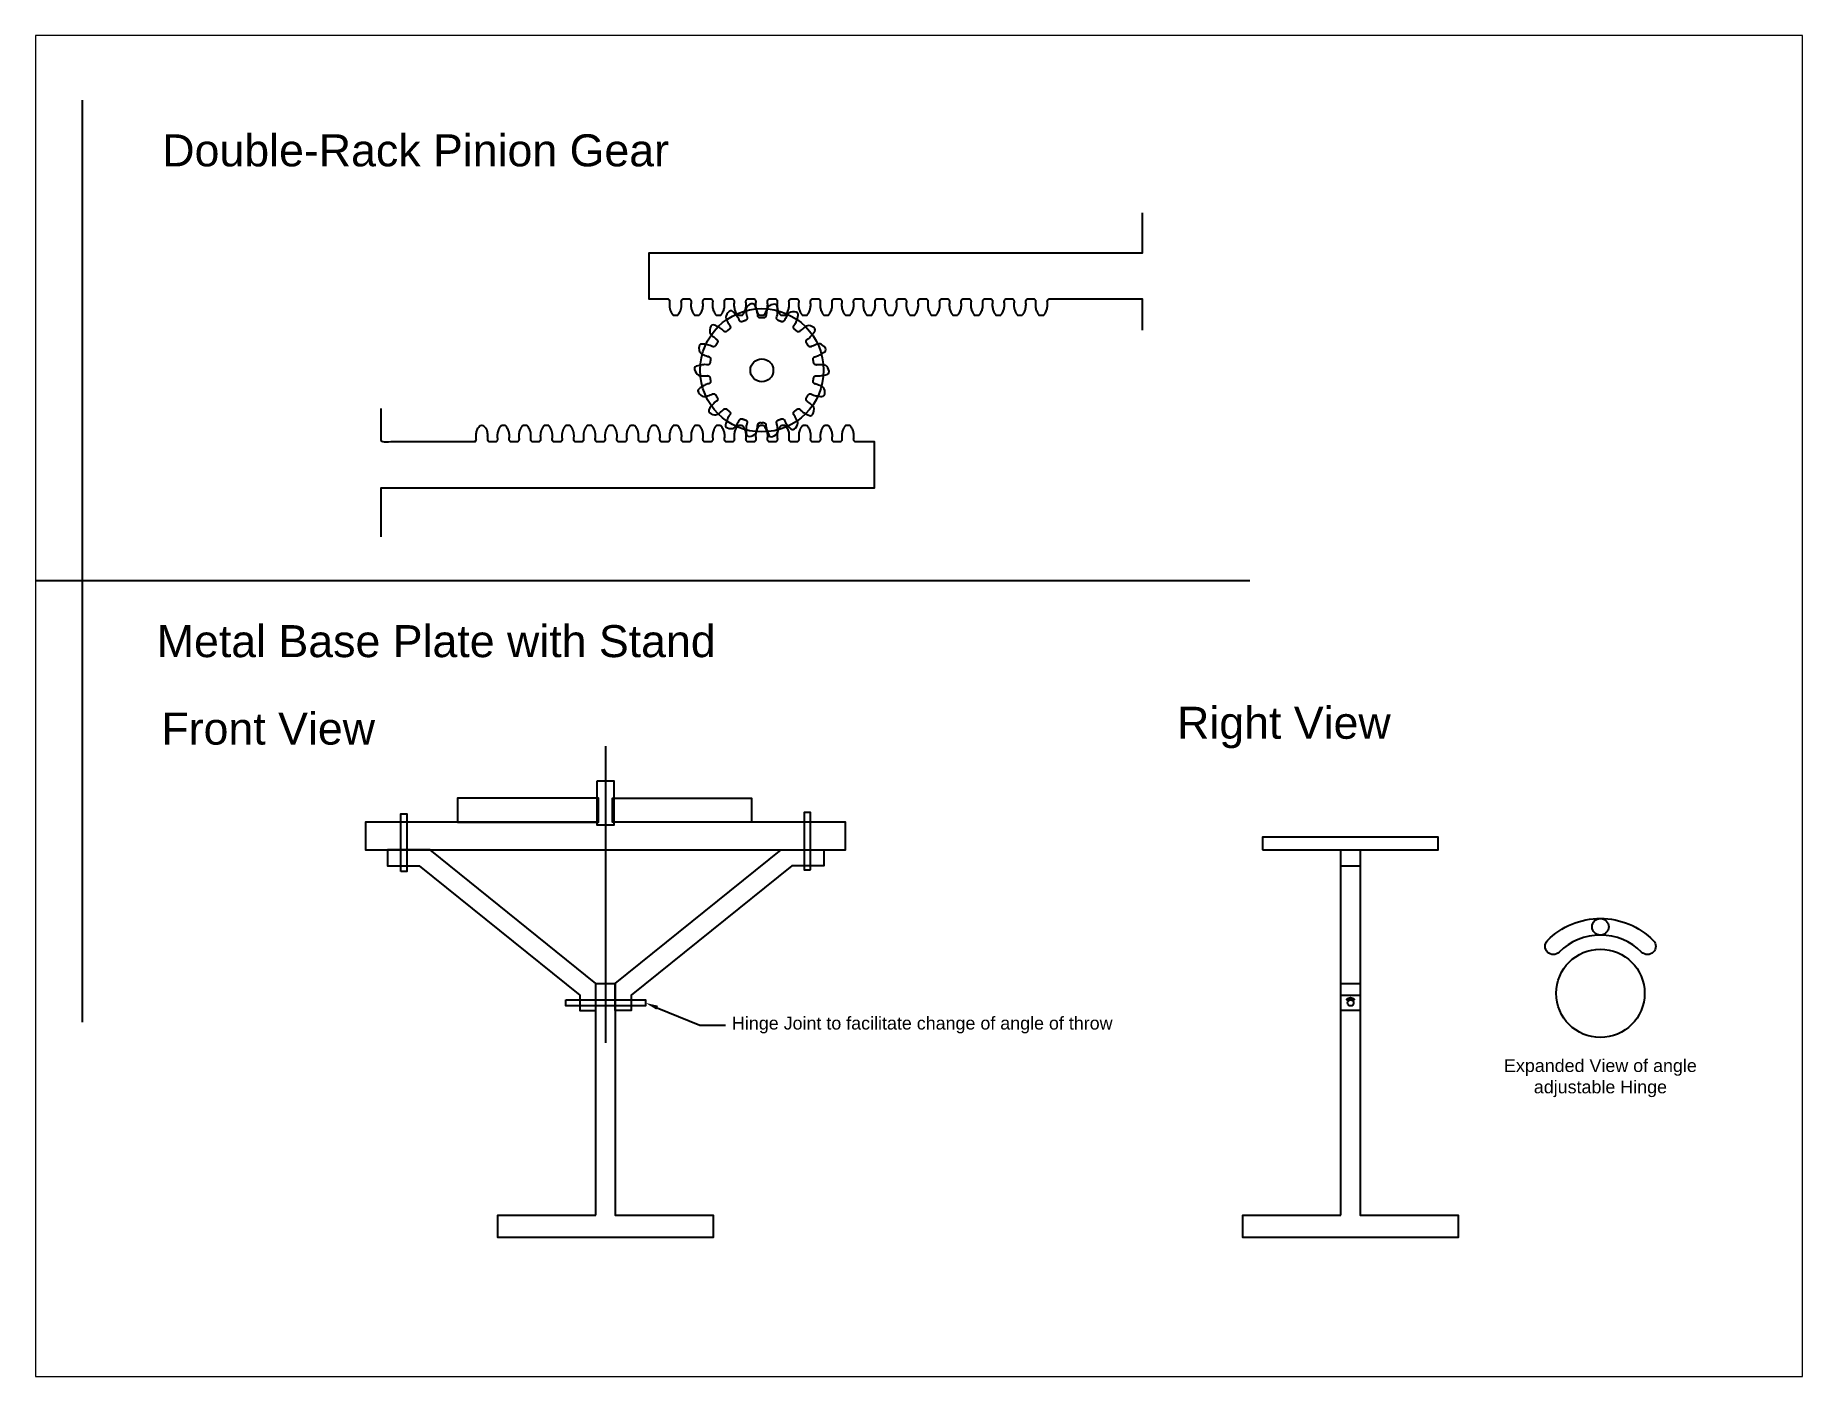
# Paper-space layout 'Layout2' of a CAD drawing. Header units: millimetres. Extents: x 26 to 231, y 20 to 176.
# The model-space entities are those that its viewports show. They can reach past a viewport. Long polylines and large blocks are cut down to what shows.
import ezdxf
from ezdxf import colors
from ezdxf.entities.mleader import LeaderData, LeaderLine
from ezdxf.math import Vec2, Vec3

# ---------------------------------------------------------------- set-up
doc = ezdxf.new("R2010")
doc.units = ezdxf.units.MM
doc.linetypes.add('CENTER2', pattern=[28.575, 19.05, -3.175, 3.175, -3.175])
doc.styles.get("Standard").update_dxf_attribs({"font": 'arial.ttf'})

psp = doc.layouts.new('Layout2')

msp = doc.modelspace()

# ---------------------------------------------------------------- texts
for s, width, insert, char_height, attachment_point in [('Double-Rack Pinion Gear', 163.582, (2190.32, 1638.32), 10, 1), ('Metal Base Plate with Stand', 179.9378, (2188.6, 1484.94), 10, 1), ('Right View', 74.0984, (2507.53, 1459.43), 10, 1), ('Front View', 74.0984, (2190.04, 1457.61), 10, 1), ('Expanded View of angle adjustable Hinge', 75.1934, (2639.85, 1343.36), 4, 5)]:
    msp.add_mtext_dynamic_manual_height_columns(s, width=width, gutter_width=12.5, heights=[0], dxfattribs=dict(insert=insert, char_height=char_height, attachment_point=attachment_point))

# ---------------------------------------------------------------- blocks, each defined once
blk = doc.blocks.new('Left Rack')
for points in [[(2339.77, 1542.3), (2341.22, 1542.3), (2341.59, 1542.3), (2341.68, 1542.3), (2341.7, 1542.3), (2341.71, 1542.3), (2341.72, 1542.3), (2341.72, 1542.3), (2341.74, 1542.3), (2341.75, 1542.31), (2341.77, 1542.31), (2341.79, 1542.31), (2341.81, 1542.32), (2341.83, 1542.32), (2341.84, 1542.33), (2341.86, 1542.33), (2341.88, 1542.34), (2341.9, 1542.35), (2341.91, 1542.35), (2341.93, 1542.36), (2341.95, 1542.37), (2341.97, 1542.38), (2341.98, 1542.39), (2342, 1542.4), (2342.02, 1542.41), (2342.03, 1542.42), (2342.05, 1542.43), (2342.06, 1542.44), (2342.08, 1542.45), (2342.09, 1542.46), (2342.11, 1542.47), (2342.12, 1542.48), (2342.14, 1542.5), (2342.15, 1542.51), (2342.17, 1542.52), (2342.18, 1542.54), (2342.19, 1542.55), (2342.2, 1542.56), (2342.22, 1542.58), (2342.23, 1542.59), (2342.24, 1542.61), (2342.25, 1542.62), (2342.26, 1542.64), (2342.27, 1542.65), (2342.28, 1542.67), (2342.29, 1542.68), (2342.3, 1542.7), (2342.31, 1542.71), (2342.32, 1542.73), (2342.33, 1542.75), (2342.33, 1542.76), (2342.34, 1542.78), (2342.35, 1542.8), (2342.36, 1542.82), (2342.36, 1542.84), (2342.37, 1542.85), (2342.37, 1542.87), (2342.38, 1542.89), (2342.38, 1542.91), (2342.39, 1542.93), (2342.39, 1542.95), (2342.39, 1542.96), (2342.4, 1542.98), (2342.4, 1543), (2342.4, 1543.02), (2342.4, 1543.04), (2342.4, 1543.06), (2342.4, 1543.08), (2342.4, 1543.1), (2342.4, 1543.11), (2342.4, 1543.13), (2342.4, 1543.15), (2342.4, 1543.17), (2342.4, 1543.19), (2342.4, 1543.21), (2342.39, 1543.22), (2342.39, 1543.23), (2342.39, 1543.23), (2342.39, 1543.23), (2342.39, 1543.23), (2342.39, 1543.23), (2342.39, 1543.23), (2342.39, 1543.26), (2342.38, 1543.32), (2342.37, 1543.38), (2342.36, 1543.44), (2342.36, 1543.49), (2342.35, 1543.55), (2342.34, 1543.61), (2342.34, 1543.67), (2342.33, 1543.73), (2342.33, 1543.79), (2342.33, 1543.85), (2342.32, 1543.91), (2342.32, 1543.97), (2342.32, 1544.03), (2342.32, 1544.09), (2342.32, 1544.15), (2342.32, 1544.21), (2342.32, 1544.27), (2342.33, 1544.33), (2342.33, 1544.39), (2342.33, 1544.45), (2342.34, 1544.51), (2342.34, 1544.57), (2342.35, 1544.63), (2342.36, 1544.69), (2342.36, 1544.75), (2342.37, 1544.81), (2342.38, 1544.87), (2342.39, 1544.93), (2342.4, 1544.99), (2342.41, 1545.05), (2342.42, 1545.11), (2342.44, 1545.17), (2342.45, 1545.23), (2342.46, 1545.29), (2342.48, 1545.35), (2342.49, 1545.4), (2342.51, 1545.46), (2342.53, 1545.52), (2342.54, 1545.58), (2342.56, 1545.64), (2342.58, 1545.7), (2342.6, 1545.75), (2342.62, 1545.81), (2342.64, 1545.87), (2342.66, 1545.93), (2342.68, 1545.98), (2342.71, 1546.04), (2342.73, 1546.1), (2342.75, 1546.15), (2342.78, 1546.21), (2342.8, 1546.26), (2342.83, 1546.32), (2342.86, 1546.37), (2342.88, 1546.42), (2342.91, 1546.48), (2342.94, 1546.53), (2342.97, 1546.58), (2343, 1546.64), (2343.03, 1546.69), (2343.06, 1546.74), (2343.09, 1546.79), (2343.12, 1546.84), (2343.15, 1546.89), (2343.19, 1546.94), (2343.22, 1546.99), (2343.25, 1547.04), (2343.29, 1547.09), (2343.32, 1547.14), (2343.36, 1547.18), (2343.39, 1547.23), (2343.43, 1547.28), (2343.47, 1547.32), (2343.5, 1547.37), (2343.51, 1547.38), (2343.52, 1547.38), (2343.52, 1547.39), (2343.52, 1547.39), (2343.52, 1547.39), (2343.52, 1547.39), (2343.52, 1547.39), (2343.53, 1547.39), (2343.66, 1547.39), (2343.78, 1547.39), (2343.91, 1547.39), (2344.04, 1547.39), (2344.16, 1547.39), (2344.29, 1547.39), (2344.41, 1547.39), (2344.54, 1547.39), (2344.67, 1547.39), (2344.73, 1547.39), (2344.74, 1547.38), (2344.74, 1547.38), (2344.74, 1547.38), (2344.74, 1547.38), (2344.74, 1547.38), (2344.75, 1547.38), (2344.77, 1547.35), (2344.8, 1547.31), (2344.84, 1547.26), (2344.87, 1547.22), (2344.91, 1547.17), (2344.94, 1547.12), (2344.98, 1547.07), (2345.01, 1547.02), (2345.05, 1546.98), (2345.08, 1546.93), (2345.11, 1546.88), (2345.14, 1546.83), (2345.17, 1546.78), (2345.21, 1546.72), (2345.24, 1546.67), (2345.27, 1546.62), (2345.3, 1546.57), (2345.32, 1546.51), (2345.35, 1546.46), (2345.38, 1546.41), (2345.41, 1546.35), (2345.43, 1546.3), (2345.46, 1546.24), (2345.48, 1546.19), (2345.51, 1546.13), (2345.53, 1546.08), (2345.55, 1546.02), (2345.58, 1545.97), (2345.6, 1545.91), (2345.62, 1545.85), (2345.64, 1545.79), (2345.66, 1545.74), (2345.68, 1545.68), (2345.7, 1545.62), (2345.71, 1545.56), (2345.73, 1545.5), (2345.75, 1545.44), (2345.76, 1545.39), (2345.78, 1545.33), (2345.79, 1545.27), (2345.81, 1545.21), (2345.82, 1545.15), (2345.83, 1545.09), (2345.84, 1545.03), (2345.85, 1544.97), (2345.86, 1544.91), (2345.87, 1544.85), (2345.88, 1544.79), (2345.89, 1544.73), (2345.9, 1544.67), (2345.9, 1544.61), (2345.91, 1544.55), (2345.91, 1544.49), (2345.92, 1544.43), (2345.92, 1544.37), (2345.92, 1544.31), (2345.93, 1544.25), (2345.93, 1544.19), (2345.93, 1544.13), (2345.93, 1544.07), (2345.93, 1544.01), (2345.93, 1543.95), (2345.92, 1543.89), (2345.92, 1543.83), (2345.92, 1543.77), (2345.91, 1543.71), (2345.91, 1543.65), (2345.9, 1543.59), (2345.9, 1543.53), (2345.89, 1543.47), (2345.88, 1543.42), (2345.88, 1543.36), (2345.87, 1543.3), (2345.86, 1543.24), (2345.86, 1543.23), (2345.86, 1543.23), (2345.85, 1543.23), (2345.85, 1543.22), (2345.85, 1543.22), (2345.85, 1543.22), (2345.85, 1543.22), (2345.85, 1543.2), (2345.85, 1543.18), (2345.85, 1543.16), (2345.85, 1543.15), (2345.84, 1543.13), (2345.84, 1543.11), (2345.84, 1543.09), (2345.84, 1543.07), (2345.84, 1543.05), (2345.85, 1543.03), (2345.85, 1543.01), (2345.85, 1542.99), (2345.85, 1542.98), (2345.85, 1542.96), (2345.86, 1542.94), (2345.86, 1542.92), (2345.87, 1542.9), (2345.87, 1542.88), (2345.88, 1542.86), (2345.88, 1542.85), (2345.89, 1542.83), (2345.89, 1542.81), (2345.9, 1542.79), (2345.91, 1542.78), (2345.91, 1542.76), (2345.92, 1542.74), (2345.93, 1542.72), (2345.94, 1542.71), (2345.95, 1542.69), (2345.96, 1542.68), (2345.97, 1542.66), (2345.98, 1542.64), (2345.99, 1542.63), (2346, 1542.61), (2346.01, 1542.6), (2346.02, 1542.58), (2346.03, 1542.57), (2346.04, 1542.56), (2346.06, 1542.54), (2346.07, 1542.53), (2346.08, 1542.52), (2346.1, 1542.5), (2346.11, 1542.49), (2346.12, 1542.48), (2346.14, 1542.47), (2346.15, 1542.45), (2346.17, 1542.44), (2346.18, 1542.43), (2346.2, 1542.42), (2346.22, 1542.41), (2346.23, 1542.4), (2346.25, 1542.39), (2346.27, 1542.38), (2346.28, 1542.37), (2346.3, 1542.36), (2346.32, 1542.36), (2346.33, 1542.35), (2346.35, 1542.34), (2346.37, 1542.33), (2346.39, 1542.33), (2346.4, 1542.32), (2346.42, 1542.32), (2346.44, 1542.31), (2346.46, 1542.31), (2346.48, 1542.3), (2346.49, 1542.3), (2346.51, 1542.3), (2346.53, 1542.29)], [(2346.5, 1542.3), (2347.95, 1542.3), (2348.31, 1542.3), (2348.41, 1542.3), (2348.43, 1542.3), (2348.44, 1542.3), (2348.45, 1542.3), (2348.45, 1542.3), (2348.47, 1542.3), (2348.48, 1542.31), (2348.5, 1542.31), (2348.52, 1542.31), (2348.54, 1542.32), (2348.56, 1542.32), (2348.57, 1542.33), (2348.59, 1542.33), (2348.61, 1542.34), (2348.63, 1542.35), (2348.64, 1542.35), (2348.66, 1542.36), (2348.68, 1542.37), (2348.7, 1542.38), (2348.71, 1542.39), (2348.73, 1542.4), (2348.75, 1542.41), (2348.76, 1542.42), (2348.78, 1542.43), (2348.79, 1542.44), (2348.81, 1542.45), (2348.82, 1542.46), (2348.84, 1542.47), (2348.85, 1542.48), (2348.87, 1542.5), (2348.88, 1542.51), (2348.89, 1542.52), (2348.91, 1542.54), (2348.92, 1542.55), (2348.93, 1542.56), (2348.95, 1542.58), (2348.96, 1542.59), (2348.97, 1542.61), (2348.98, 1542.62), (2348.99, 1542.64), (2349, 1542.65), (2349.01, 1542.67), (2349.02, 1542.68), (2349.03, 1542.7), (2349.04, 1542.71), (2349.05, 1542.73), (2349.06, 1542.75), (2349.06, 1542.76), (2349.07, 1542.78), (2349.08, 1542.8), (2349.08, 1542.82), (2349.09, 1542.84), (2349.1, 1542.85), (2349.1, 1542.87), (2349.11, 1542.89), (2349.11, 1542.91), (2349.12, 1542.93), (2349.12, 1542.95), (2349.12, 1542.96), (2349.13, 1542.98), (2349.13, 1543), (2349.13, 1543.02), (2349.13, 1543.04), (2349.13, 1543.06), (2349.13, 1543.08), (2349.13, 1543.1), (2349.13, 1543.11), (2349.13, 1543.13), (2349.13, 1543.15), (2349.13, 1543.17), (2349.13, 1543.19), (2349.13, 1543.21), (2349.12, 1543.22), (2349.12, 1543.23), (2349.12, 1543.23), (2349.12, 1543.23), (2349.12, 1543.23), (2349.12, 1543.23), (2349.12, 1543.23), (2349.12, 1543.26), (2349.11, 1543.32), (2349.1, 1543.38), (2349.09, 1543.44), (2349.09, 1543.49), (2349.08, 1543.55), (2349.07, 1543.61), (2349.07, 1543.67), (2349.06, 1543.73), (2349.06, 1543.79), (2349.06, 1543.85), (2349.05, 1543.91), (2349.05, 1543.97), (2349.05, 1544.03), (2349.05, 1544.09), (2349.05, 1544.15), (2349.05, 1544.21), (2349.05, 1544.27), (2349.06, 1544.33), (2349.06, 1544.39), (2349.06, 1544.45), (2349.07, 1544.51), (2349.07, 1544.57), (2349.08, 1544.63), (2349.09, 1544.69), (2349.09, 1544.75), (2349.1, 1544.81), (2349.11, 1544.87), (2349.12, 1544.93), (2349.13, 1544.99), (2349.14, 1545.05), (2349.15, 1545.11), (2349.17, 1545.17), (2349.18, 1545.23), (2349.19, 1545.29), (2349.21, 1545.35), (2349.22, 1545.4), (2349.24, 1545.46), (2349.26, 1545.52), (2349.27, 1545.58), (2349.29, 1545.64), (2349.31, 1545.7), (2349.33, 1545.75), (2349.35, 1545.81), (2349.37, 1545.87), (2349.39, 1545.93), (2349.41, 1545.98), (2349.44, 1546.04), (2349.46, 1546.1), (2349.48, 1546.15), (2349.51, 1546.21), (2349.53, 1546.26), (2349.56, 1546.32), (2349.59, 1546.37), (2349.61, 1546.42), (2349.64, 1546.48), (2349.67, 1546.53), (2349.7, 1546.58), (2349.73, 1546.64), (2349.76, 1546.69), (2349.79, 1546.74), (2349.82, 1546.79), (2349.85, 1546.84), (2349.88, 1546.89), (2349.92, 1546.94), (2349.95, 1546.99), (2349.98, 1547.04), (2350.02, 1547.09), (2350.05, 1547.14), (2350.09, 1547.18), (2350.12, 1547.23), (2350.16, 1547.28), (2350.2, 1547.32), (2350.23, 1547.37), (2350.24, 1547.38), (2350.25, 1547.38), (2350.25, 1547.39), (2350.25, 1547.39), (2350.25, 1547.39), (2350.25, 1547.39), (2350.25, 1547.39), (2350.26, 1547.39), (2350.39, 1547.39), (2350.51, 1547.39), (2350.64, 1547.39), (2350.77, 1547.39), (2350.89, 1547.39), (2351.02, 1547.39), (2351.14, 1547.39), (2351.27, 1547.39), (2351.4, 1547.39), (2351.46, 1547.39), (2351.47, 1547.38), (2351.47, 1547.38), (2351.47, 1547.38), (2351.47, 1547.38), (2351.47, 1547.38), (2351.48, 1547.38), (2351.49, 1547.35), (2351.53, 1547.31), (2351.57, 1547.26), (2351.6, 1547.22), (2351.64, 1547.17), (2351.67, 1547.12), (2351.71, 1547.07), (2351.74, 1547.02), (2351.78, 1546.98), (2351.81, 1546.93), (2351.84, 1546.88), (2351.87, 1546.83), (2351.9, 1546.78), (2351.94, 1546.72), (2351.97, 1546.67), (2352, 1546.62), (2352.02, 1546.57), (2352.05, 1546.51), (2352.08, 1546.46), (2352.11, 1546.41), (2352.14, 1546.35), (2352.16, 1546.3), (2352.19, 1546.24), (2352.21, 1546.19), (2352.24, 1546.13), (2352.26, 1546.08), (2352.28, 1546.02), (2352.31, 1545.97), (2352.33, 1545.91), (2352.35, 1545.85), (2352.37, 1545.79), (2352.39, 1545.74), (2352.41, 1545.68), (2352.43, 1545.62), (2352.44, 1545.56), (2352.46, 1545.5), (2352.48, 1545.44), (2352.49, 1545.39), (2352.51, 1545.33), (2352.52, 1545.27), (2352.54, 1545.21), (2352.55, 1545.15), (2352.56, 1545.09), (2352.57, 1545.03), (2352.58, 1544.97), (2352.59, 1544.91), (2352.6, 1544.85), (2352.61, 1544.79), (2352.62, 1544.73), (2352.63, 1544.67), (2352.63, 1544.61), (2352.64, 1544.55), (2352.64, 1544.49), (2352.65, 1544.43), (2352.65, 1544.37), (2352.65, 1544.31), (2352.66, 1544.25), (2352.66, 1544.19), (2352.66, 1544.13), (2352.66, 1544.07), (2352.66, 1544.01), (2352.66, 1543.95), (2352.65, 1543.89), (2352.65, 1543.83), (2352.65, 1543.77), (2352.64, 1543.71), (2352.64, 1543.65), (2352.63, 1543.59), (2352.63, 1543.53), (2352.62, 1543.47), (2352.61, 1543.42), (2352.61, 1543.36), (2352.6, 1543.3), (2352.59, 1543.24), (2352.59, 1543.23), (2352.58, 1543.23), (2352.58, 1543.23), (2352.58, 1543.22), (2352.58, 1543.22), (2352.58, 1543.22), (2352.58, 1543.22), (2352.58, 1543.2), (2352.58, 1543.18), (2352.58, 1543.16), (2352.57, 1543.15), (2352.57, 1543.13), (2352.57, 1543.11), (2352.57, 1543.09), (2352.57, 1543.07), (2352.57, 1543.05), (2352.57, 1543.03), (2352.58, 1543.01), (2352.58, 1542.99), (2352.58, 1542.98), (2352.58, 1542.96), (2352.59, 1542.94), (2352.59, 1542.92), (2352.6, 1542.9), (2352.6, 1542.88), (2352.6, 1542.86), (2352.61, 1542.85), (2352.62, 1542.83), (2352.62, 1542.81), (2352.63, 1542.79), (2352.64, 1542.78), (2352.64, 1542.76), (2352.65, 1542.74), (2352.66, 1542.72), (2352.67, 1542.71), (2352.68, 1542.69), (2352.69, 1542.68), (2352.7, 1542.66), (2352.71, 1542.64), (2352.72, 1542.63), (2352.73, 1542.61), (2352.74, 1542.6), (2352.75, 1542.58), (2352.76, 1542.57), (2352.77, 1542.56), (2352.79, 1542.54), (2352.8, 1542.53), (2352.81, 1542.52), (2352.83, 1542.5), (2352.84, 1542.49), (2352.85, 1542.48), (2352.87, 1542.47), (2352.88, 1542.45), (2352.9, 1542.44), (2352.91, 1542.43), (2352.93, 1542.42), (2352.95, 1542.41), (2352.96, 1542.4), (2352.98, 1542.39), (2353, 1542.38), (2353.01, 1542.37), (2353.03, 1542.36), (2353.05, 1542.36), (2353.06, 1542.35), (2353.08, 1542.34), (2353.1, 1542.33), (2353.12, 1542.33), (2353.13, 1542.32), (2353.15, 1542.32), (2353.17, 1542.31), (2353.19, 1542.31), (2353.21, 1542.3), (2353.22, 1542.3), (2353.24, 1542.3), (2353.26, 1542.29)], [(2353.23, 1542.3), (2354.68, 1542.3), (2355.04, 1542.3), (2355.14, 1542.3), (2355.16, 1542.3), (2355.17, 1542.3), (2355.17, 1542.3), (2355.18, 1542.3), (2355.2, 1542.3), (2355.21, 1542.31), (2355.23, 1542.31), (2355.25, 1542.31), (2355.27, 1542.32), (2355.29, 1542.32), (2355.3, 1542.33), (2355.32, 1542.33), (2355.34, 1542.34), (2355.36, 1542.35), (2355.37, 1542.35), (2355.39, 1542.36), (2355.41, 1542.37), (2355.43, 1542.38), (2355.44, 1542.39), (2355.46, 1542.4), (2355.48, 1542.41), (2355.49, 1542.42), (2355.51, 1542.43), (2355.52, 1542.44), (2355.54, 1542.45), (2355.55, 1542.46), (2355.57, 1542.47), (2355.58, 1542.48), (2355.6, 1542.5), (2355.61, 1542.51), (2355.62, 1542.52), (2355.64, 1542.54), (2355.65, 1542.55), (2355.66, 1542.56), (2355.68, 1542.58), (2355.69, 1542.59), (2355.7, 1542.61), (2355.71, 1542.62), (2355.72, 1542.64), (2355.73, 1542.65), (2355.74, 1542.67), (2355.75, 1542.68), (2355.76, 1542.7), (2355.77, 1542.71), (2355.78, 1542.73), (2355.79, 1542.75), (2355.79, 1542.76), (2355.8, 1542.78), (2355.81, 1542.8), (2355.81, 1542.82), (2355.82, 1542.84), (2355.83, 1542.85), (2355.83, 1542.87), (2355.84, 1542.89), (2355.84, 1542.91), (2355.85, 1542.93), (2355.85, 1542.95), (2355.85, 1542.96), (2355.86, 1542.98), (2355.86, 1543), (2355.86, 1543.02), (2355.86, 1543.04), (2355.86, 1543.06), (2355.86, 1543.08), (2355.86, 1543.1), (2355.86, 1543.11), (2355.86, 1543.13), (2355.86, 1543.15), (2355.86, 1543.17), (2355.86, 1543.19), (2355.86, 1543.21), (2355.85, 1543.22), (2355.85, 1543.23), (2355.85, 1543.23), (2355.85, 1543.23), (2355.85, 1543.23), (2355.85, 1543.23), (2355.85, 1543.23), (2355.85, 1543.26), (2355.84, 1543.32), (2355.83, 1543.38), (2355.82, 1543.44), (2355.82, 1543.49), (2355.81, 1543.55), (2355.8, 1543.61), (2355.8, 1543.67), (2355.79, 1543.73), (2355.79, 1543.79), (2355.79, 1543.85), (2355.78, 1543.91), (2355.78, 1543.97), (2355.78, 1544.03), (2355.78, 1544.09), (2355.78, 1544.15), (2355.78, 1544.21), (2355.78, 1544.27), (2355.79, 1544.33), (2355.79, 1544.39), (2355.79, 1544.45), (2355.8, 1544.51), (2355.8, 1544.57), (2355.81, 1544.63), (2355.82, 1544.69), (2355.82, 1544.75), (2355.83, 1544.81), (2355.84, 1544.87), (2355.85, 1544.93), (2355.86, 1544.99), (2355.87, 1545.05), (2355.88, 1545.11), (2355.9, 1545.17), (2355.91, 1545.23), (2355.92, 1545.29), (2355.94, 1545.35), (2355.95, 1545.4), (2355.97, 1545.46), (2355.99, 1545.52), (2356, 1545.58), (2356.02, 1545.64), (2356.04, 1545.7), (2356.06, 1545.75), (2356.08, 1545.81), (2356.1, 1545.87), (2356.12, 1545.93), (2356.14, 1545.98), (2356.17, 1546.04), (2356.19, 1546.1), (2356.21, 1546.15), (2356.24, 1546.21), (2356.26, 1546.26), (2356.29, 1546.32), (2356.32, 1546.37), (2356.34, 1546.42), (2356.37, 1546.48), (2356.4, 1546.53), (2356.43, 1546.58), (2356.46, 1546.64), (2356.49, 1546.69), (2356.52, 1546.74), (2356.55, 1546.79), (2356.58, 1546.84), (2356.61, 1546.89), (2356.65, 1546.94), (2356.68, 1546.99), (2356.71, 1547.04), (2356.75, 1547.09), (2356.78, 1547.14), (2356.82, 1547.18), (2356.85, 1547.23), (2356.89, 1547.28), (2356.93, 1547.32), (2356.96, 1547.37), (2356.97, 1547.38), (2356.98, 1547.38), (2356.98, 1547.39), (2356.98, 1547.39), (2356.98, 1547.39), (2356.98, 1547.39), (2356.98, 1547.39), (2356.99, 1547.39), (2357.12, 1547.39), (2357.24, 1547.39), (2357.37, 1547.39), (2357.5, 1547.39), (2357.62, 1547.39), (2357.75, 1547.39), (2357.87, 1547.39), (2358, 1547.39), (2358.13, 1547.39), (2358.19, 1547.39), (2358.2, 1547.38), (2358.2, 1547.38), (2358.2, 1547.38), (2358.2, 1547.38), (2358.2, 1547.38), (2358.21, 1547.38), (2358.22, 1547.35), (2358.26, 1547.31), (2358.3, 1547.26), (2358.33, 1547.22), (2358.37, 1547.17), (2358.4, 1547.12), (2358.44, 1547.07), (2358.47, 1547.02), (2358.51, 1546.98), (2358.54, 1546.93), (2358.57, 1546.88), (2358.6, 1546.83), (2358.63, 1546.78), (2358.67, 1546.72), (2358.7, 1546.67), (2358.73, 1546.62), (2358.75, 1546.57), (2358.78, 1546.51), (2358.81, 1546.46), (2358.84, 1546.41), (2358.87, 1546.35), (2358.89, 1546.3), (2358.92, 1546.24), (2358.94, 1546.19), (2358.97, 1546.13), (2358.99, 1546.08), (2359.01, 1546.02), (2359.04, 1545.97), (2359.06, 1545.91), (2359.08, 1545.85), (2359.1, 1545.79), (2359.12, 1545.74), (2359.14, 1545.68), (2359.16, 1545.62), (2359.17, 1545.56), (2359.19, 1545.5), (2359.21, 1545.44), (2359.22, 1545.39), (2359.24, 1545.33), (2359.25, 1545.27), (2359.27, 1545.21), (2359.28, 1545.15), (2359.29, 1545.09), (2359.3, 1545.03), (2359.31, 1544.97), (2359.32, 1544.91), (2359.33, 1544.85), (2359.34, 1544.79), (2359.35, 1544.73), (2359.36, 1544.67), (2359.36, 1544.61), (2359.37, 1544.55), (2359.37, 1544.49), (2359.38, 1544.43), (2359.38, 1544.37), (2359.38, 1544.31), (2359.39, 1544.25), (2359.39, 1544.19), (2359.39, 1544.13), (2359.39, 1544.07), (2359.39, 1544.01), (2359.39, 1543.95), (2359.38, 1543.89), (2359.38, 1543.83), (2359.38, 1543.77), (2359.37, 1543.71), (2359.37, 1543.65), (2359.36, 1543.59), (2359.36, 1543.53), (2359.35, 1543.47), (2359.34, 1543.42), (2359.34, 1543.36), (2359.33, 1543.3), (2359.32, 1543.24), (2359.31, 1543.23), (2359.31, 1543.23), (2359.31, 1543.23), (2359.31, 1543.22), (2359.31, 1543.22), (2359.31, 1543.22), (2359.31, 1543.22), (2359.31, 1543.2), (2359.31, 1543.18), (2359.31, 1543.16), (2359.3, 1543.15), (2359.3, 1543.13), (2359.3, 1543.11), (2359.3, 1543.09), (2359.3, 1543.07), (2359.3, 1543.05), (2359.3, 1543.03), (2359.31, 1543.01), (2359.31, 1542.99), (2359.31, 1542.98), (2359.31, 1542.96), (2359.32, 1542.94), (2359.32, 1542.92), (2359.32, 1542.9), (2359.33, 1542.88), (2359.33, 1542.86), (2359.34, 1542.85), (2359.35, 1542.83), (2359.35, 1542.81), (2359.36, 1542.79), (2359.37, 1542.78), (2359.37, 1542.76), (2359.38, 1542.74), (2359.39, 1542.72), (2359.4, 1542.71), (2359.41, 1542.69), (2359.42, 1542.68), (2359.43, 1542.66), (2359.44, 1542.64), (2359.45, 1542.63), (2359.46, 1542.61), (2359.47, 1542.6), (2359.48, 1542.58), (2359.49, 1542.57), (2359.5, 1542.56), (2359.52, 1542.54), (2359.53, 1542.53), (2359.54, 1542.52), (2359.56, 1542.5), (2359.57, 1542.49), (2359.58, 1542.48), (2359.6, 1542.47), (2359.61, 1542.45), (2359.63, 1542.44), (2359.64, 1542.43), (2359.66, 1542.42), (2359.68, 1542.41), (2359.69, 1542.4), (2359.71, 1542.39), (2359.72, 1542.38), (2359.74, 1542.37), (2359.76, 1542.36), (2359.78, 1542.36), (2359.79, 1542.35), (2359.81, 1542.34), (2359.83, 1542.33), (2359.85, 1542.33), (2359.86, 1542.32), (2359.88, 1542.32), (2359.9, 1542.31), (2359.92, 1542.31), (2359.94, 1542.3), (2359.95, 1542.3), (2359.97, 1542.3), (2359.99, 1542.29)], [(2359.96, 1542.3), (2361.41, 1542.3), (2361.77, 1542.3), (2361.87, 1542.3), (2361.89, 1542.3), (2361.9, 1542.3), (2361.9, 1542.3), (2361.91, 1542.3), (2361.93, 1542.3), (2361.94, 1542.31), (2361.96, 1542.31), (2361.98, 1542.31), (2362, 1542.32), (2362.02, 1542.32), (2362.03, 1542.33), (2362.05, 1542.33), (2362.07, 1542.34), (2362.09, 1542.35), (2362.1, 1542.35), (2362.12, 1542.36), (2362.14, 1542.37), (2362.16, 1542.38), (2362.17, 1542.39), (2362.19, 1542.4), (2362.21, 1542.41), (2362.22, 1542.42), (2362.24, 1542.43), (2362.25, 1542.44), (2362.27, 1542.45), (2362.28, 1542.46), (2362.3, 1542.47), (2362.31, 1542.48), (2362.33, 1542.5), (2362.34, 1542.51), (2362.35, 1542.52), (2362.37, 1542.54), (2362.38, 1542.55), (2362.39, 1542.56), (2362.4, 1542.58), (2362.42, 1542.59), (2362.43, 1542.61), (2362.44, 1542.62), (2362.45, 1542.64), (2362.46, 1542.65), (2362.47, 1542.67), (2362.48, 1542.68), (2362.49, 1542.7), (2362.5, 1542.71), (2362.51, 1542.73), (2362.51, 1542.75), (2362.52, 1542.76), (2362.53, 1542.78), (2362.54, 1542.8), (2362.54, 1542.82), (2362.55, 1542.84), (2362.56, 1542.85), (2362.56, 1542.87), (2362.57, 1542.89), (2362.57, 1542.91), (2362.58, 1542.93), (2362.58, 1542.95), (2362.58, 1542.96), (2362.59, 1542.98), (2362.59, 1543), (2362.59, 1543.02), (2362.59, 1543.04), (2362.59, 1543.06), (2362.59, 1543.08), (2362.59, 1543.1), (2362.59, 1543.11), (2362.59, 1543.13), (2362.59, 1543.15), (2362.59, 1543.17), (2362.59, 1543.19), (2362.59, 1543.21), (2362.58, 1543.22), (2362.58, 1543.23), (2362.58, 1543.23), (2362.58, 1543.23), (2362.58, 1543.23), (2362.58, 1543.23), (2362.58, 1543.23), (2362.58, 1543.26), (2362.57, 1543.32), (2362.56, 1543.38), (2362.55, 1543.44), (2362.54, 1543.49), (2362.54, 1543.55), (2362.53, 1543.61), (2362.53, 1543.67), (2362.52, 1543.73), (2362.52, 1543.79), (2362.52, 1543.85), (2362.51, 1543.91), (2362.51, 1543.97), (2362.51, 1544.03), (2362.51, 1544.09), (2362.51, 1544.15), (2362.51, 1544.21), (2362.51, 1544.27), (2362.52, 1544.33), (2362.52, 1544.39), (2362.52, 1544.45), (2362.53, 1544.51), (2362.53, 1544.57), (2362.54, 1544.63), (2362.55, 1544.69), (2362.55, 1544.75), (2362.56, 1544.81), (2362.57, 1544.87), (2362.58, 1544.93), (2362.59, 1544.99), (2362.6, 1545.05), (2362.61, 1545.11), (2362.63, 1545.17), (2362.64, 1545.23), (2362.65, 1545.29), (2362.67, 1545.35), (2362.68, 1545.4), (2362.7, 1545.46), (2362.72, 1545.52), (2362.73, 1545.58), (2362.75, 1545.64), (2362.77, 1545.7), (2362.79, 1545.75), (2362.81, 1545.81), (2362.83, 1545.87), (2362.85, 1545.93), (2362.87, 1545.98), (2362.9, 1546.04), (2362.92, 1546.1), (2362.94, 1546.15), (2362.97, 1546.21), (2362.99, 1546.26), (2363.02, 1546.32), (2363.05, 1546.37), (2363.07, 1546.42), (2363.1, 1546.48), (2363.13, 1546.53), (2363.16, 1546.58), (2363.19, 1546.64), (2363.22, 1546.69), (2363.25, 1546.74), (2363.28, 1546.79), (2363.31, 1546.84), (2363.34, 1546.89), (2363.38, 1546.94), (2363.41, 1546.99), (2363.44, 1547.04), (2363.48, 1547.09), (2363.51, 1547.14), (2363.55, 1547.18), (2363.58, 1547.23), (2363.62, 1547.28), (2363.65, 1547.32), (2363.69, 1547.37), (2363.7, 1547.38), (2363.71, 1547.38), (2363.71, 1547.39), (2363.71, 1547.39), (2363.71, 1547.39), (2363.71, 1547.39), (2363.71, 1547.39), (2363.72, 1547.39), (2363.85, 1547.39), (2363.97, 1547.39), (2364.1, 1547.39), (2364.23, 1547.39), (2364.35, 1547.39), (2364.48, 1547.39), (2364.6, 1547.39), (2364.73, 1547.39), (2364.86, 1547.39), (2364.92, 1547.39), (2364.93, 1547.38), (2364.93, 1547.38), (2364.93, 1547.38), (2364.93, 1547.38), (2364.93, 1547.38), (2364.94, 1547.38), (2364.95, 1547.35), (2364.99, 1547.31), (2365.03, 1547.26), (2365.06, 1547.22), (2365.1, 1547.17), (2365.13, 1547.12), (2365.17, 1547.07), (2365.2, 1547.02), (2365.24, 1546.98), (2365.27, 1546.93), (2365.3, 1546.88), (2365.33, 1546.83), (2365.36, 1546.78), (2365.39, 1546.72), (2365.43, 1546.67), (2365.45, 1546.62), (2365.48, 1546.57), (2365.51, 1546.51), (2365.54, 1546.46), (2365.57, 1546.41), (2365.6, 1546.35), (2365.62, 1546.3), (2365.65, 1546.24), (2365.67, 1546.19), (2365.7, 1546.13), (2365.72, 1546.08), (2365.74, 1546.02), (2365.77, 1545.97), (2365.79, 1545.91), (2365.81, 1545.85), (2365.83, 1545.79), (2365.85, 1545.74), (2365.87, 1545.68), (2365.89, 1545.62), (2365.9, 1545.56), (2365.92, 1545.5), (2365.94, 1545.44), (2365.95, 1545.39), (2365.97, 1545.33), (2365.98, 1545.27), (2366, 1545.21), (2366.01, 1545.15), (2366.02, 1545.09), (2366.03, 1545.03), (2366.04, 1544.97), (2366.05, 1544.91), (2366.06, 1544.85), (2366.07, 1544.79), (2366.08, 1544.73), (2366.09, 1544.67), (2366.09, 1544.61), (2366.1, 1544.55), (2366.1, 1544.49), (2366.11, 1544.43), (2366.11, 1544.37), (2366.11, 1544.31), (2366.12, 1544.25), (2366.12, 1544.19), (2366.12, 1544.13), (2366.12, 1544.07), (2366.12, 1544.01), (2366.12, 1543.95), (2366.11, 1543.89), (2366.11, 1543.83), (2366.11, 1543.77), (2366.1, 1543.71), (2366.1, 1543.65), (2366.09, 1543.59), (2366.09, 1543.53), (2366.08, 1543.47), (2366.07, 1543.42), (2366.06, 1543.36), (2366.06, 1543.3), (2366.05, 1543.24), (2366.04, 1543.23), (2366.04, 1543.23), (2366.04, 1543.23), (2366.04, 1543.22), (2366.04, 1543.22), (2366.04, 1543.22), (2366.04, 1543.22), (2366.04, 1543.2), (2366.04, 1543.18), (2366.04, 1543.16), (2366.03, 1543.15), (2366.03, 1543.13), (2366.03, 1543.11), (2366.03, 1543.09), (2366.03, 1543.07), (2366.03, 1543.05), (2366.03, 1543.03), (2366.04, 1543.01), (2366.04, 1542.99), (2366.04, 1542.98), (2366.04, 1542.96), (2366.05, 1542.94), (2366.05, 1542.92), (2366.05, 1542.9), (2366.06, 1542.88), (2366.06, 1542.86), (2366.07, 1542.85), (2366.08, 1542.83), (2366.08, 1542.81), (2366.09, 1542.79), (2366.1, 1542.78), (2366.1, 1542.76), (2366.11, 1542.74), (2366.12, 1542.72), (2366.13, 1542.71), (2366.14, 1542.69), (2366.15, 1542.68), (2366.16, 1542.66), (2366.17, 1542.64), (2366.18, 1542.63), (2366.19, 1542.61), (2366.2, 1542.6), (2366.21, 1542.58), (2366.22, 1542.57), (2366.23, 1542.56), (2366.25, 1542.54), (2366.26, 1542.53), (2366.27, 1542.52), (2366.29, 1542.5), (2366.3, 1542.49), (2366.31, 1542.48), (2366.33, 1542.47), (2366.34, 1542.45), (2366.36, 1542.44), (2366.37, 1542.43), (2366.39, 1542.42), (2366.41, 1542.41), (2366.42, 1542.4), (2366.44, 1542.39), (2366.45, 1542.38), (2366.47, 1542.37), (2366.49, 1542.36), (2366.51, 1542.36), (2366.52, 1542.35), (2366.54, 1542.34), (2366.56, 1542.33), (2366.58, 1542.33), (2366.59, 1542.32), (2366.61, 1542.32), (2366.63, 1542.31), (2366.65, 1542.31), (2366.67, 1542.3), (2366.68, 1542.3), (2366.7, 1542.3), (2366.72, 1542.29)], [(2440.71, 1542.3), (2446.61, 1542.3), (2446.61, 1527.76), (2292.34, 1527.76), (2292.34, 1512.51)]]:
    blk.add_lwpolyline(points)
for points, weights, knots in [([(2292.34, 1552.64), (2292.34, 1547.47), (2292.34, 1542.3), (2306.93, 1542.3), (2321.53, 1542.3), (2321.86, 1542.35), (2322.06, 1542.62), (2322.26, 1542.89), (2322.2, 1543.23), (2321.81, 1545.57), (2323.33, 1547.39), (2323.94, 1547.4), (2324.55, 1547.38), (2326.07, 1545.56), (2325.67, 1543.22), (2325.61, 1542.89), (2325.81, 1542.62), (2326.01, 1542.34), (2326.34, 1542.29)], [1, 1, 1, 1, 1, 0.921615473419, 1, 0.921615473419, 1, 0.90827925071, 1, 0.999601504166, 1, 0.90827925071, 1, 0.921615473419, 1, 0.921615473419, 1], [0, 0, 0, 1, 1, 2, 2, 2.797147, 2.797147, 3.594295, 3.594295, 4.457583, 4.457583, 4.514047, 4.514047, 5.377334, 5.377334, 6.174482, 6.174482, 6.971629, 6.971629, 6.971629]), ([(2326.31, 1542.3), (2327.28, 1542.3), (2328.26, 1542.3), (2328.59, 1542.35), (2328.79, 1542.62), (2328.99, 1542.89), (2328.93, 1543.23), (2328.54, 1545.57), (2330.06, 1547.39), (2330.67, 1547.4), (2331.28, 1547.38), (2332.8, 1545.56), (2332.4, 1543.22), (2332.34, 1542.89), (2332.54, 1542.62), (2332.74, 1542.34), (2333.07, 1542.29)], [1, 1, 1, 0.921615473419, 1, 0.921615473419, 1, 0.90827925071, 1, 0.999601504166, 1, 0.90827925071, 1, 0.921615473419, 1, 0.921615473419, 1], [0, 0, 0, 1, 1, 1.797147, 1.797147, 2.594295, 2.594295, 3.457583, 3.457583, 3.514047, 3.514047, 4.377334, 4.377334, 5.174482, 5.174482, 5.971629, 5.971629, 5.971629]), ([(2333.04, 1542.3), (2334.01, 1542.3), (2334.99, 1542.3), (2335.32, 1542.35), (2335.52, 1542.62), (2335.72, 1542.89), (2335.66, 1543.23), (2335.27, 1545.57), (2336.79, 1547.39), (2337.4, 1547.4), (2338.01, 1547.38), (2339.53, 1545.56), (2339.13, 1543.22), (2339.07, 1542.89), (2339.27, 1542.62), (2339.47, 1542.34), (2339.8, 1542.29)], [1, 1, 1, 0.921615473419, 1, 0.921615473419, 1, 0.90827925071, 1, 0.999601504166, 1, 0.90827925071, 1, 0.921615473419, 1, 0.921615473419, 1], [0, 0, 0, 1, 1, 1.797147, 1.797147, 2.594295, 2.594295, 3.457583, 3.457583, 3.514047, 3.514047, 4.377334, 4.377334, 5.174482, 5.174482, 5.971629, 5.971629, 5.971629]), ([(2366.69, 1542.3), (2367.66, 1542.3), (2368.63, 1542.3), (2368.97, 1542.35), (2369.17, 1542.62), (2369.37, 1542.89), (2369.31, 1543.23), (2368.92, 1545.57), (2370.44, 1547.39), (2371.05, 1547.4), (2371.66, 1547.38), (2373.17, 1545.56), (2372.77, 1543.22), (2372.72, 1542.89), (2372.92, 1542.62), (2373.11, 1542.34), (2373.45, 1542.29)], [1, 1, 1, 0.921615473419, 1, 0.921615473419, 1, 0.90827925071, 1, 0.999601504166, 1, 0.90827925071, 1, 0.921615473419, 1, 0.921615473419, 1], [0, 0, 0, 1, 1, 1.797147, 1.797147, 2.594295, 2.594295, 3.457583, 3.457583, 3.514047, 3.514047, 4.377334, 4.377334, 5.174482, 5.174482, 5.971629, 5.971629, 5.971629]), ([(2373.42, 1542.3), (2374.39, 1542.3), (2375.36, 1542.3), (2375.7, 1542.35), (2375.9, 1542.62), (2376.1, 1542.89), (2376.04, 1543.23), (2375.65, 1545.57), (2377.17, 1547.39), (2377.78, 1547.4), (2378.39, 1547.38), (2379.9, 1545.56), (2379.5, 1543.22), (2379.45, 1542.89), (2379.65, 1542.62), (2379.84, 1542.34), (2380.18, 1542.29)], [1, 1, 1, 0.921615473419, 1, 0.921615473419, 1, 0.90827925071, 1, 0.999601504166, 1, 0.90827925071, 1, 0.921615473419, 1, 0.921615473419, 1], [0, 0, 0, 1, 1, 1.797147, 1.797147, 2.594295, 2.594295, 3.457583, 3.457583, 3.514047, 3.514047, 4.377334, 4.377334, 5.174482, 5.174482, 5.971629, 5.971629, 5.971629]), ([(2380.14, 1542.3), (2381.12, 1542.3), (2382.09, 1542.3), (2382.43, 1542.35), (2382.63, 1542.62), (2382.83, 1542.89), (2382.77, 1543.23), (2382.38, 1545.57), (2383.9, 1547.39), (2384.51, 1547.4), (2385.12, 1547.38), (2386.63, 1545.56), (2386.23, 1543.22), (2386.18, 1542.89), (2386.37, 1542.62), (2386.57, 1542.34), (2386.91, 1542.29)], [1, 1, 1, 0.921615473419, 1, 0.921615473419, 1, 0.90827925071, 1, 0.999601504166, 1, 0.90827925071, 1, 0.921615473419, 1, 0.921615473419, 1], [0, 0, 0, 1, 1, 1.797147, 1.797147, 2.594295, 2.594295, 3.457583, 3.457583, 3.514047, 3.514047, 4.377334, 4.377334, 5.174482, 5.174482, 5.971629, 5.971629, 5.971629]), ([(2386.87, 1542.3), (2387.85, 1542.3), (2388.82, 1542.3), (2389.16, 1542.35), (2389.36, 1542.62), (2389.56, 1542.89), (2389.5, 1543.23), (2389.11, 1545.57), (2390.63, 1547.39), (2391.24, 1547.4), (2391.85, 1547.38), (2393.36, 1545.56), (2392.96, 1543.22), (2392.91, 1542.89), (2393.1, 1542.62), (2393.3, 1542.34), (2393.64, 1542.29)], [1, 1, 1, 0.921615473419, 1, 0.921615473419, 1, 0.90827925071, 1, 0.999601504166, 1, 0.90827925071, 1, 0.921615473419, 1, 0.921615473419, 1], [0, 0, 0, 1, 1, 1.797147, 1.797147, 2.594295, 2.594295, 3.457583, 3.457583, 3.514047, 3.514047, 4.377334, 4.377334, 5.174482, 5.174482, 5.971629, 5.971629, 5.971629]), ([(2393.6, 1542.3), (2394.58, 1542.3), (2395.55, 1542.3), (2395.89, 1542.35), (2396.09, 1542.62), (2396.29, 1542.89), (2396.23, 1543.23), (2395.84, 1545.57), (2397.36, 1547.39), (2397.97, 1547.4), (2398.58, 1547.38), (2400.09, 1545.56), (2399.69, 1543.22), (2399.64, 1542.89), (2399.83, 1542.62), (2400.03, 1542.34), (2400.37, 1542.29)], [1, 1, 1, 0.921615473419, 1, 0.921615473419, 1, 0.90827925071, 1, 0.999601504166, 1, 0.90827925071, 1, 0.921615473419, 1, 0.921615473419, 1], [0, 0, 0, 1, 1, 1.797147, 1.797147, 2.594295, 2.594295, 3.457583, 3.457583, 3.514047, 3.514047, 4.377334, 4.377334, 5.174482, 5.174482, 5.971629, 5.971629, 5.971629]), ([(2400.33, 1542.3), (2401.31, 1542.3), (2402.28, 1542.3), (2402.62, 1542.35), (2402.82, 1542.62), (2403.02, 1542.89), (2402.96, 1543.23), (2402.57, 1545.57), (2404.09, 1547.39), (2404.7, 1547.4), (2405.31, 1547.38), (2406.82, 1545.56), (2406.42, 1543.22), (2406.36, 1542.89), (2406.56, 1542.62), (2406.76, 1542.34), (2407.1, 1542.29)], [1, 1, 1, 0.921615473419, 1, 0.921615473419, 1, 0.90827925071, 1, 0.999601504166, 1, 0.90827925071, 1, 0.921615473419, 1, 0.921615473419, 1], [0, 0, 0, 1, 1, 1.797147, 1.797147, 2.594295, 2.594295, 3.457583, 3.457583, 3.514047, 3.514047, 4.377334, 4.377334, 5.174482, 5.174482, 5.971629, 5.971629, 5.971629]), ([(2407.06, 1542.3), (2408.04, 1542.3), (2409.01, 1542.3), (2409.35, 1542.35), (2409.55, 1542.62), (2409.75, 1542.89), (2409.69, 1543.23), (2409.3, 1545.57), (2410.82, 1547.39), (2411.43, 1547.4), (2412.04, 1547.38), (2413.55, 1545.56), (2413.15, 1543.22), (2413.09, 1542.89), (2413.29, 1542.62), (2413.49, 1542.34), (2413.83, 1542.29)], [1, 1, 1, 0.921615473419, 1, 0.921615473419, 1, 0.90827925071, 1, 0.999601504166, 1, 0.90827925071, 1, 0.921615473419, 1, 0.921615473419, 1], [0, 0, 0, 1, 1, 1.797147, 1.797147, 2.594295, 2.594295, 3.457583, 3.457583, 3.514047, 3.514047, 4.377334, 4.377334, 5.174482, 5.174482, 5.971629, 5.971629, 5.971629]), ([(2413.79, 1542.3), (2414.77, 1542.3), (2415.74, 1542.3), (2416.08, 1542.35), (2416.28, 1542.62), (2416.48, 1542.89), (2416.42, 1543.23), (2416.03, 1545.57), (2417.55, 1547.39), (2418.16, 1547.4), (2418.77, 1547.38), (2420.28, 1545.56), (2419.88, 1543.22), (2419.82, 1542.89), (2420.02, 1542.62), (2420.22, 1542.34), (2420.56, 1542.29)], [1, 1, 1, 0.921615473419, 1, 0.921615473419, 1, 0.90827925071, 1, 0.999601504166, 1, 0.90827925071, 1, 0.921615473419, 1, 0.921615473419, 1], [0, 0, 0, 1, 1, 1.797147, 1.797147, 2.594295, 2.594295, 3.457583, 3.457583, 3.514047, 3.514047, 4.377334, 4.377334, 5.174482, 5.174482, 5.971629, 5.971629, 5.971629]), ([(2420.52, 1542.3), (2421.5, 1542.3), (2422.47, 1542.3), (2422.81, 1542.35), (2423.01, 1542.62), (2423.21, 1542.89), (2423.15, 1543.23), (2422.76, 1545.57), (2424.28, 1547.39), (2424.89, 1547.4), (2425.5, 1547.38), (2427.01, 1545.56), (2426.61, 1543.22), (2426.55, 1542.89), (2426.75, 1542.62), (2426.95, 1542.34), (2427.29, 1542.29)], [1, 1, 1, 0.921615473419, 1, 0.921615473419, 1, 0.90827925071, 1, 0.999601504166, 1, 0.90827925071, 1, 0.921615473419, 1, 0.921615473419, 1], [0, 0, 0, 1, 1, 1.797147, 1.797147, 2.594295, 2.594295, 3.457583, 3.457583, 3.514047, 3.514047, 4.377334, 4.377334, 5.174482, 5.174482, 5.971629, 5.971629, 5.971629]), ([(2427.25, 1542.3), (2428.23, 1542.3), (2429.2, 1542.3), (2429.54, 1542.35), (2429.74, 1542.62), (2429.94, 1542.89), (2429.88, 1543.23), (2429.49, 1545.57), (2431.01, 1547.39), (2431.62, 1547.4), (2432.23, 1547.38), (2433.74, 1545.56), (2433.34, 1543.22), (2433.28, 1542.89), (2433.48, 1542.62), (2433.68, 1542.34), (2434.02, 1542.29)], [1, 1, 1, 0.921615473419, 1, 0.921615473419, 1, 0.90827925071, 1, 0.999601504166, 1, 0.90827925071, 1, 0.921615473419, 1, 0.921615473419, 1], [0, 0, 0, 1, 1, 1.797147, 1.797147, 2.594295, 2.594295, 3.457583, 3.457583, 3.514047, 3.514047, 4.377334, 4.377334, 5.174482, 5.174482, 5.971629, 5.971629, 5.971629]), ([(2433.98, 1542.3), (2434.96, 1542.3), (2435.93, 1542.3), (2436.27, 1542.35), (2436.47, 1542.62), (2436.67, 1542.89), (2436.61, 1543.23), (2436.21, 1545.57), (2437.74, 1547.39), (2438.35, 1547.4), (2438.95, 1547.38), (2440.47, 1545.56), (2440.07, 1543.22), (2440.01, 1542.89), (2440.21, 1542.62), (2440.41, 1542.34), (2440.75, 1542.29)], [1, 1, 1, 0.921615473419, 1, 0.921615473419, 1, 0.90827925071, 1, 0.999601504166, 1, 0.90827925071, 1, 0.921615473419, 1, 0.921615473419, 1], [0, 0, 0, 1, 1, 1.797147, 1.797147, 2.594295, 2.594295, 3.457583, 3.457583, 3.514047, 3.514047, 4.377334, 4.377334, 5.174482, 5.174482, 5.971629, 5.971629, 5.971629])]:
    blk.add_rational_spline(points, weights, degree=2, knots=knots)
blk = doc.blocks.new('Right Rack')
for points in [[(2348.49, 1586.77), (2342.46, 1586.77), (2342.46, 1601.31), (2496.73, 1601.31), (2496.73, 1613.81)], [(2353.14, 1586.79), (2353.11, 1586.79), (2353.08, 1586.78), (2353.05, 1586.78), (2353.02, 1586.77), (2352.99, 1586.76), (2352.96, 1586.75), (2352.93, 1586.74), (2352.9, 1586.72), (2352.87, 1586.71), (2352.84, 1586.69), (2352.82, 1586.68), (2352.79, 1586.66), (2352.77, 1586.64), (2352.74, 1586.62), (2352.72, 1586.6), (2352.69, 1586.58), (2352.67, 1586.56), (2352.65, 1586.53), (2352.63, 1586.51), (2352.61, 1586.49), (2352.59, 1586.46), (2352.58, 1586.44), (2352.56, 1586.41), (2352.54, 1586.38), (2352.53, 1586.36), (2352.52, 1586.33), (2352.5, 1586.3), (2352.49, 1586.27), (2352.48, 1586.24), (2352.47, 1586.21), (2352.47, 1586.18), (2352.46, 1586.15), (2352.46, 1586.12), (2352.45, 1586.08), (2352.45, 1586.05), (2352.45, 1586.02), (2352.45, 1585.99), (2352.45, 1585.96), (2352.45, 1585.93), (2352.45, 1585.9), (2352.46, 1585.87), (2352.46, 1585.87), (2352.46, 1585.87), (2352.46, 1585.86), (2352.46, 1585.85), (2352.46, 1585.83), (2352.47, 1585.78), (2352.48, 1585.73), (2352.49, 1585.68), (2352.49, 1585.63), (2352.5, 1585.59), (2352.5, 1585.54), (2352.51, 1585.49), (2352.51, 1585.44), (2352.51, 1585.39), (2352.52, 1585.34), (2352.52, 1585.29), (2352.52, 1585.24), (2352.53, 1585.19), (2352.53, 1585.14), (2352.53, 1585.09), (2352.53, 1585.04), (2352.53, 1584.99), (2352.53, 1584.94), (2352.53, 1584.89), (2352.53, 1584.84), (2352.52, 1584.79), (2352.52, 1584.74), (2352.52, 1584.69), (2352.51, 1584.64), (2352.51, 1584.59), (2352.51, 1584.54), (2352.5, 1584.49), (2352.5, 1584.44), (2352.49, 1584.39), (2352.48, 1584.34), (2352.48, 1584.29), (2352.47, 1584.24), (2352.46, 1584.19), (2352.45, 1584.14), (2352.44, 1584.09), (2352.43, 1584.04), (2352.42, 1583.99), (2352.41, 1583.94), (2352.4, 1583.89), (2352.39, 1583.84), (2352.38, 1583.79), (2352.37, 1583.74), (2352.36, 1583.7), (2352.34, 1583.65), (2352.33, 1583.6), (2352.31, 1583.55), (2352.3, 1583.5), (2352.28, 1583.45), (2352.27, 1583.4), (2352.25, 1583.36), (2352.24, 1583.31), (2352.22, 1583.26), (2352.2, 1583.21), (2352.18, 1583.16), (2352.16, 1583.12), (2352.15, 1583.07), (2352.13, 1583.02), (2352.11, 1582.98), (2352.09, 1582.93), (2352.07, 1582.89), (2352.04, 1582.84), (2352.02, 1582.79), (2352, 1582.75), (2351.98, 1582.7), (2351.96, 1582.66), (2351.93, 1582.61), (2351.91, 1582.57), (2351.89, 1582.53), (2351.86, 1582.48), (2351.84, 1582.44), (2351.81, 1582.4), (2351.78, 1582.35), (2351.76, 1582.31), (2351.73, 1582.27), (2351.71, 1582.23), (2351.68, 1582.19), (2351.65, 1582.14), (2351.62, 1582.1), (2351.6, 1582.06), (2351.57, 1582.02), (2351.54, 1581.98), (2351.51, 1581.94), (2351.48, 1581.9), (2351.45, 1581.87), (2351.42, 1581.83), (2351.39, 1581.79), (2351.36, 1581.75), (2351.33, 1581.71), (2351.33, 1581.71), (2351.32, 1581.71), (2351.32, 1581.71), (2351.29, 1581.71), (2351.24, 1581.71), (2351.13, 1581.71), (2351.03, 1581.7), (2350.93, 1581.7), (2350.82, 1581.7), (2350.72, 1581.7), (2350.61, 1581.7), (2350.51, 1581.71), (2350.4, 1581.71), (2350.3, 1581.71), (2350.19, 1581.71), (2350.14, 1581.71), (2350.11, 1581.71), (2350.11, 1581.71), (2350.1, 1581.71), (2350.1, 1581.72), (2350.07, 1581.75), (2350.04, 1581.79), (2350.01, 1581.83), (2349.98, 1581.87), (2349.95, 1581.91), (2349.92, 1581.95), (2349.89, 1581.99), (2349.87, 1582.03), (2349.84, 1582.07), (2349.81, 1582.11), (2349.78, 1582.15), (2349.75, 1582.19), (2349.73, 1582.23), (2349.7, 1582.27), (2349.68, 1582.32), (2349.65, 1582.36), (2349.62, 1582.4), (2349.6, 1582.45), (2349.57, 1582.49), (2349.55, 1582.53), (2349.53, 1582.58), (2349.5, 1582.62), (2349.48, 1582.67), (2349.46, 1582.71), (2349.44, 1582.76), (2349.41, 1582.8), (2349.39, 1582.85), (2349.37, 1582.89), (2349.35, 1582.94), (2349.33, 1582.99), (2349.31, 1583.03), (2349.29, 1583.08), (2349.27, 1583.13), (2349.26, 1583.17), (2349.24, 1583.22), (2349.22, 1583.27), (2349.2, 1583.32), (2349.19, 1583.36), (2349.17, 1583.41), (2349.16, 1583.46), (2349.14, 1583.51), (2349.13, 1583.56), (2349.11, 1583.61), (2349.1, 1583.66), (2349.09, 1583.7), (2349.07, 1583.75), (2349.06, 1583.8), (2349.05, 1583.85), (2349.04, 1583.9), (2349.03, 1583.95), (2349.02, 1584), (2349.01, 1584.05), (2349, 1584.1), (2348.99, 1584.15), (2348.98, 1584.2), (2348.98, 1584.25), (2348.97, 1584.3), (2348.96, 1584.35), (2348.96, 1584.4), (2348.95, 1584.45), (2348.95, 1584.5), (2348.94, 1584.55), (2348.94, 1584.6), (2348.93, 1584.65), (2348.93, 1584.7), (2348.93, 1584.75), (2348.92, 1584.8), (2348.92, 1584.85), (2348.92, 1584.9), (2348.92, 1584.95), (2348.92, 1585), (2348.92, 1585.05), (2348.92, 1585.1), (2348.92, 1585.15), (2348.93, 1585.2), (2348.93, 1585.25), (2348.93, 1585.3), (2348.93, 1585.35), (2348.94, 1585.4), (2348.94, 1585.45), (2348.95, 1585.5), (2348.95, 1585.55), (2348.96, 1585.6), (2348.96, 1585.64), (2348.97, 1585.69), (2348.97, 1585.74), (2348.98, 1585.79), (2348.99, 1585.84), (2348.99, 1585.86), (2349, 1585.87), (2349, 1585.88), (2349, 1585.88), (2349, 1585.88), (2349, 1585.91), (2349, 1585.94), (2349.01, 1585.97), (2349.01, 1586), (2349.01, 1586.03), (2349.01, 1586.06), (2349, 1586.09), (2349, 1586.13), (2349, 1586.16), (2348.99, 1586.19), (2348.98, 1586.22), (2348.97, 1586.25), (2348.96, 1586.28), (2348.95, 1586.31), (2348.94, 1586.34), (2348.93, 1586.37), (2348.91, 1586.39), (2348.9, 1586.42), (2348.88, 1586.45), (2348.86, 1586.47), (2348.85, 1586.5), (2348.83, 1586.52), (2348.81, 1586.54), (2348.79, 1586.57), (2348.76, 1586.59), (2348.74, 1586.61), (2348.72, 1586.63), (2348.69, 1586.65), (2348.67, 1586.67), (2348.64, 1586.69), (2348.61, 1586.7), (2348.59, 1586.72), (2348.56, 1586.73), (2348.53, 1586.75), (2348.5, 1586.76), (2348.47, 1586.77), (2348.44, 1586.78), (2348.41, 1586.79), (2348.38, 1586.8), (2348.35, 1586.8), (2348.32, 1586.81)], [(2355.22, 1586.77), (2353.01, 1586.77)], [(2361.95, 1586.77), (2359.74, 1586.77)], [(2368.68, 1586.77), (2366.47, 1586.77)], [(2375.41, 1586.77), (2373.2, 1586.77)], [(2382.14, 1586.77), (2379.93, 1586.77)], [(2388.87, 1586.77), (2386.66, 1586.77)], [(2395.6, 1586.77), (2393.39, 1586.77)], [(2402.32, 1586.77), (2400.12, 1586.77)], [(2409.05, 1586.77), (2406.85, 1586.77)], [(2415.78, 1586.77), (2413.58, 1586.77)], [(2422.51, 1586.77), (2420.31, 1586.77)], [(2429.24, 1586.77), (2427.04, 1586.77)], [(2435.97, 1586.77), (2433.77, 1586.77)], [(2442.7, 1586.77), (2440.5, 1586.77)], [(2449.43, 1586.77), (2447.22, 1586.77)], [(2456.16, 1586.77), (2453.95, 1586.77)], [(2462.89, 1586.77), (2460.68, 1586.77)], [(2496.73, 1577.17), (2496.73, 1586.77), (2467.41, 1586.77)]]:
    blk.add_lwpolyline(points)
for points in [[(2359.87, 1586.79), (2359.53, 1586.75), (2359.33, 1586.47), (2359.13, 1586.2), (2359.19, 1585.87), (2359.58, 1583.53), (2358.05, 1581.71), (2357.45, 1581.69), (2356.84, 1581.71), (2355.32, 1583.54), (2355.73, 1585.88), (2355.78, 1586.21), (2355.59, 1586.48), (2355.39, 1586.76), (2355.05, 1586.81)], [(2366.6, 1586.79), (2366.26, 1586.75), (2366.06, 1586.47), (2365.86, 1586.2), (2365.92, 1585.87), (2366.31, 1583.53), (2364.78, 1581.71), (2364.17, 1581.69), (2363.57, 1581.71), (2362.05, 1583.54), (2362.46, 1585.88), (2362.51, 1586.21), (2362.32, 1586.48), (2362.12, 1586.76), (2361.78, 1586.81)], [(2373.33, 1586.79), (2372.99, 1586.75), (2372.79, 1586.47), (2372.59, 1586.2), (2372.65, 1585.87), (2373.04, 1583.53), (2371.51, 1581.71), (2370.9, 1581.69), (2370.29, 1581.71), (2368.78, 1583.54), (2369.19, 1585.88), (2369.24, 1586.21), (2369.04, 1586.48), (2368.85, 1586.76), (2368.51, 1586.81)], [(2380.06, 1586.79), (2379.72, 1586.75), (2379.52, 1586.47), (2379.32, 1586.2), (2379.38, 1585.87), (2379.77, 1583.53), (2378.24, 1581.71), (2377.63, 1581.69), (2377.02, 1581.71), (2375.51, 1583.54), (2375.92, 1585.88), (2375.97, 1586.21), (2375.77, 1586.48), (2375.58, 1586.76), (2375.24, 1586.81)], [(2386.79, 1586.79), (2386.45, 1586.75), (2386.25, 1586.47), (2386.05, 1586.2), (2386.11, 1585.87), (2386.5, 1583.53), (2384.97, 1581.71), (2384.36, 1581.69), (2383.75, 1581.71), (2382.24, 1583.54), (2382.64, 1585.88), (2382.7, 1586.21), (2382.5, 1586.48), (2382.31, 1586.76), (2381.97, 1586.81)], [(2393.52, 1586.79), (2393.18, 1586.75), (2392.98, 1586.47), (2392.78, 1586.2), (2392.84, 1585.87), (2393.23, 1583.53), (2391.7, 1581.71), (2391.09, 1581.69), (2390.48, 1581.71), (2388.97, 1583.54), (2389.37, 1585.88), (2389.43, 1586.21), (2389.23, 1586.48), (2389.04, 1586.76), (2388.7, 1586.81)], [(2400.25, 1586.79), (2399.91, 1586.75), (2399.71, 1586.47), (2399.51, 1586.2), (2399.57, 1585.87), (2399.96, 1583.53), (2398.43, 1581.71), (2397.82, 1581.69), (2397.21, 1581.71), (2395.7, 1583.54), (2396.1, 1585.88), (2396.16, 1586.21), (2395.96, 1586.48), (2395.77, 1586.76), (2395.43, 1586.81)], [(2406.97, 1586.79), (2406.64, 1586.75), (2406.44, 1586.47), (2406.24, 1586.2), (2406.3, 1585.87), (2406.69, 1583.53), (2405.16, 1581.71), (2404.55, 1581.69), (2403.94, 1581.71), (2402.43, 1583.54), (2402.83, 1585.88), (2402.89, 1586.21), (2402.69, 1586.48), (2402.49, 1586.76), (2402.16, 1586.81)], [(2413.7, 1586.79), (2413.37, 1586.75), (2413.17, 1586.47), (2412.97, 1586.2), (2413.03, 1585.87), (2413.42, 1583.53), (2411.89, 1581.71), (2411.28, 1581.69), (2410.67, 1581.71), (2409.16, 1583.54), (2409.56, 1585.88), (2409.62, 1586.21), (2409.42, 1586.48), (2409.22, 1586.76), (2408.89, 1586.81)], [(2420.43, 1586.79), (2420.1, 1586.75), (2419.9, 1586.47), (2419.7, 1586.2), (2419.75, 1585.87), (2420.15, 1583.53), (2418.62, 1581.71), (2418.01, 1581.69), (2417.4, 1581.71), (2415.89, 1583.54), (2416.29, 1585.88), (2416.35, 1586.21), (2416.15, 1586.48), (2415.95, 1586.76), (2415.62, 1586.81)], [(2427.16, 1586.79), (2426.83, 1586.75), (2426.63, 1586.47), (2426.43, 1586.2), (2426.48, 1585.87), (2426.88, 1583.53), (2425.35, 1581.71), (2424.74, 1581.69), (2424.13, 1581.71), (2422.62, 1583.54), (2423.02, 1585.88), (2423.08, 1586.21), (2422.88, 1586.48), (2422.68, 1586.76), (2422.35, 1586.81)], [(2433.89, 1586.79), (2433.56, 1586.75), (2433.36, 1586.47), (2433.16, 1586.2), (2433.21, 1585.87), (2433.6, 1583.53), (2432.08, 1581.71), (2431.47, 1581.69), (2430.86, 1581.71), (2429.35, 1583.54), (2429.75, 1585.88), (2429.81, 1586.21), (2429.61, 1586.48), (2429.41, 1586.76), (2429.08, 1586.81)], [(2440.62, 1586.79), (2440.29, 1586.75), (2440.09, 1586.47), (2439.89, 1586.2), (2439.94, 1585.87), (2440.33, 1583.53), (2438.81, 1581.71), (2438.2, 1581.69), (2437.59, 1581.71), (2436.08, 1583.54), (2436.48, 1585.88), (2436.54, 1586.21), (2436.34, 1586.48), (2436.14, 1586.76), (2435.81, 1586.81)], [(2447.35, 1586.79), (2447.02, 1586.75), (2446.82, 1586.47), (2446.62, 1586.2), (2446.67, 1585.87), (2447.06, 1583.53), (2445.54, 1581.71), (2444.93, 1581.69), (2444.32, 1581.71), (2442.81, 1583.54), (2443.21, 1585.88), (2443.27, 1586.21), (2443.07, 1586.48), (2442.87, 1586.76), (2442.54, 1586.81)], [(2454.08, 1586.79), (2453.75, 1586.75), (2453.55, 1586.47), (2453.35, 1586.2), (2453.4, 1585.87), (2453.79, 1583.53), (2452.27, 1581.71), (2451.66, 1581.69), (2451.05, 1581.71), (2449.54, 1583.54), (2449.94, 1585.88), (2450, 1586.21), (2449.8, 1586.48), (2449.6, 1586.76), (2449.27, 1586.81)], [(2460.81, 1586.79), (2460.48, 1586.75), (2460.28, 1586.47), (2460.08, 1586.2), (2460.13, 1585.87), (2460.52, 1583.53), (2459, 1581.71), (2458.39, 1581.69), (2457.78, 1581.71), (2456.27, 1583.54), (2456.67, 1585.88), (2456.73, 1586.21), (2456.53, 1586.48), (2456.33, 1586.76), (2456, 1586.81)], [(2467.54, 1586.79), (2467.21, 1586.75), (2467.01, 1586.47), (2466.81, 1586.2), (2466.86, 1585.87), (2467.25, 1583.53), (2465.73, 1581.71), (2465.12, 1581.69), (2464.51, 1581.71), (2463, 1583.54), (2463.4, 1585.88), (2463.46, 1586.21), (2463.26, 1586.48), (2463.06, 1586.76), (2462.73, 1586.81)]]:
    blk.add_rational_spline(points, [1, 0.921615473419, 1, 0.921615473419, 1, 0.90827925071, 1, 0.999601504166, 1, 0.90827925071, 1, 0.921615473419, 1, 0.921615473419, 1], degree=2, knots=[0, 0, 0, 0.797147, 0.797147, 1.594295, 1.594295, 2.457583, 2.457583, 2.514047, 2.514047, 3.377334, 3.377334, 4.174482, 4.174482, 4.971629, 4.971629, 4.971629])
blk = doc.blocks.new('*U37')
at = {"color": 0, "linetype": 'CENTER2', "transparency": 16777216}
blk.add_line((0, 28.07), (0, -64.65), dxfattribs=at)

# ---------------------------------------------------------------- linework, layer by layer
for p, q in [((2165.3, 1648.99), (2165.3, 1360.84)), ((1800.37, 1498.9), (2530.23, 1498.9)), ((2558.75, 1409.77), (2564.75, 1409.77)), ((2558.75, 1369.26), (2564.75, 1369.26))]:
    msp.add_line(p, q)
for points in [[(2282.6, 1423.39), (2326.64, 1423.39), (2326.64, 1430.84), (2282.6, 1430.84)], [(2326.26, 1436.28), (2331.47, 1436.28), (2331.47, 1422.46), (2326.26, 1422.46)], [(2374.47, 1423.32), (2331.09, 1423.32), (2331.09, 1430.84), (2374.47, 1430.84)], [(2264.83, 1407.98), (2264.83, 1425.98), (2266.76, 1425.98), (2266.76, 1407.98)], [(2392.91, 1408.44), (2392.91, 1426.44), (2390.97, 1426.44), (2390.97, 1408.44)], [(2534.25, 1414.77), (2589.11, 1414.77), (2589.11, 1418.66), (2534.25, 1418.66)], [(2325.87, 1300.56), (2325.87, 1372.94), (2331.87, 1372.94), (2331.87, 1300.56), (2362.52, 1300.56), (2362.52, 1293.56), (2295.21, 1293.56), (2295.21, 1300.56)], [(2558.75, 1300.56), (2558.75, 1372.94), (2564.75, 1372.94), (2564.75, 1300.56), (2595.4, 1300.56), (2595.4, 1293.56), (2528.09, 1293.56), (2528.09, 1300.56)], [(2316.41, 1367.87), (2341.32, 1367.87), (2341.32, 1365.93), (2316.41, 1365.93)]]:
    msp.add_lwpolyline(points, close=True)
for points in [[(2326.24, 1423.39), (2253.87, 1423.39), (2253.87, 1414.77), (2403.87, 1414.77), (2403.87, 1423.39), (2331.44, 1423.39)], [(2260.66, 1414.77), (2260.66, 1409.77), (2270.66, 1409.77), (2270.66, 1409.77), (2320.87, 1369.26), (2320.87, 1364.46), (2325.87, 1364.46), (2325.87, 1372.94), (2274.01, 1414.77), (2274.01, 1414.77), (2260.66, 1414.77)], [(2397.07, 1414.77), (2397.07, 1409.77), (2387.07, 1409.77), (2387.07, 1409.77), (2336.87, 1369.26), (2336.87, 1364.46), (2331.87, 1364.46), (2331.87, 1372.94), (2383.72, 1414.77), (2383.72, 1414.77), (2397.07, 1414.77)], [(2558.75, 1364.46), (2558.75, 1369.26), (2558.75, 1409.77), (2558.75, 1414.77), (2564.75, 1414.77), (2564.75, 1409.77), (2564.75, 1369.26), (2564.75, 1364.5), (2558.75, 1364.46)]]:
    msp.add_lwpolyline(points)
for points in [[(2652.72, 1382.75, 0.414214), (2626.98, 1382.75, -1), (2623.31, 1386.42, -0.414214), (2656.39, 1386.42, -1)], [(2562.65, 1367.81, 0.414214), (2560.84, 1367.81, -1), (2560.59, 1368.06, -0.414214), (2562.91, 1368.06, -1)]]:
    msp.add_lwpolyline(points, format="xyb", close=True)
for centre, radius in [((2377.73, 1564.59), 19.28), ((2377.73, 1564.59), 3.58), ((2639.85, 1390.67), 2.59), ((2639.85, 1369.88), 13.81), ((2561.75, 1366.9), 0.969), ((2561.75, 1368.36), 0.182)]:
    msp.add_circle(centre, radius)
msp.add_rational_spline([(2373.09, 1581.15), (2372.3, 1583.34), (2373.46, 1585.36), (2374.05, 1585.48), (2374.64, 1585.57), (2376.42, 1584.07), (2376.43, 1581.74), (2376.44, 1581.41), (2376.68, 1581.18), (2376.92, 1580.95), (2377.25, 1580.96), (2377.29, 1580.96), (2377.34, 1580.96), (2377.38, 1580.96), (2377.42, 1580.96), (2377.47, 1580.96), (2377.51, 1580.96), (2377.56, 1580.96), (2377.6, 1580.96), (2377.65, 1580.96), (2377.69, 1580.96), (2377.73, 1580.96), (2377.78, 1580.96), (2377.82, 1580.96), (2377.87, 1580.96), (2377.91, 1580.96), (2377.95, 1580.96), (2378, 1580.96), (2378.04, 1580.96), (2378.09, 1580.96), (2378.13, 1580.96), (2378.17, 1580.96), (2378.22, 1580.96), (2378.55, 1580.95), (2378.79, 1581.18), (2379.03, 1581.41), (2379.03, 1581.74), (2379.05, 1584.07), (2380.83, 1585.57), (2381.42, 1585.48), (2382, 1585.36), (2383.16, 1583.34), (2382.38, 1581.15), (2382.27, 1580.84), (2382.41, 1580.54), (2382.56, 1580.24), (2382.87, 1580.13), (2382.92, 1580.12), (2382.96, 1580.11), (2383, 1580.09), (2383.04, 1580.08), (2383.08, 1580.06), (2383.13, 1580.05), (2383.17, 1580.03), (2383.21, 1580.02), (2383.25, 1580), (2383.29, 1579.99), (2383.33, 1579.97), (2383.38, 1579.96), (2383.42, 1579.94), (2383.46, 1579.93), (2383.5, 1579.91), (2383.54, 1579.9), (2383.58, 1579.88), (2383.62, 1579.87), (2383.66, 1579.85), (2383.71, 1579.83), (2383.75, 1579.82), (2383.79, 1579.8), (2384.1, 1579.68), (2384.4, 1579.81), (2384.7, 1579.95), (2384.82, 1580.26), (2385.63, 1582.44), (2387.81, 1583.25), (2388.34, 1582.96), (2388.85, 1582.65), (2389.25, 1580.35), (2387.76, 1578.56), (2387.55, 1578.31), (2387.59, 1577.98), (2387.62, 1577.64), (2387.88, 1577.44), (2387.92, 1577.41), (2387.95, 1577.38), (2387.99, 1577.36), (2388.02, 1577.33), (2388.05, 1577.3), (2388.09, 1577.27), (2388.12, 1577.24), (2388.16, 1577.22), (2388.19, 1577.19), (2388.22, 1577.16), (2388.26, 1577.13), (2388.29, 1577.1), (2388.33, 1577.07), (2388.36, 1577.05), (2388.39, 1577.02), (2388.43, 1576.99), (2388.46, 1576.96), (2388.49, 1576.93), (2388.53, 1576.9), (2388.56, 1576.87), (2388.59, 1576.84), (2388.63, 1576.81), (2388.87, 1576.59), (2389.21, 1576.62), (2389.54, 1576.64), (2389.75, 1576.89), (2391.26, 1578.67), (2393.59, 1578.67), (2393.99, 1578.23), (2394.36, 1577.76), (2393.95, 1575.47), (2391.94, 1574.29), (2391.65, 1574.12), (2391.57, 1573.8), (2391.49, 1573.48), (2391.67, 1573.19), (2391.69, 1573.15), (2391.71, 1573.12), (2391.73, 1573.08), (2391.76, 1573.04), (2391.78, 1573), (2391.8, 1572.97), (2391.82, 1572.93), (2391.85, 1572.89), (2391.87, 1572.85), (2391.89, 1572.81), (2391.91, 1572.78), (2391.94, 1572.74), (2391.96, 1572.7), (2391.98, 1572.66), (2392, 1572.62), (2392.02, 1572.58), (2392.04, 1572.54), (2392.07, 1572.51), (2392.09, 1572.47), (2392.11, 1572.43), (2392.13, 1572.39), (2392.15, 1572.35), (2392.31, 1572.06), (2392.63, 1571.97), (2392.95, 1571.87), (2393.24, 1572.04), (2395.26, 1573.19), (2397.45, 1572.4), (2397.67, 1571.84), (2397.86, 1571.28), (2396.69, 1569.26), (2394.4, 1568.85), (2394.07, 1568.79), (2393.89, 1568.51), (2393.7, 1568.23), (2393.77, 1567.91), (2393.78, 1567.87), (2393.79, 1567.82), (2393.79, 1567.78), (2393.8, 1567.74), (2393.81, 1567.69), (2393.82, 1567.65), (2393.83, 1567.61), (2393.84, 1567.56), (2393.84, 1567.52), (2393.85, 1567.47), (2393.86, 1567.43), (2393.87, 1567.39), (2393.87, 1567.34), (2393.88, 1567.3), (2393.89, 1567.26), (2393.9, 1567.21), (2393.9, 1567.17), (2393.91, 1567.13), (2393.92, 1567.08), (2393.92, 1567.04), (2393.93, 1567), (2393.94, 1566.95), (2393.98, 1566.62), (2394.25, 1566.43), (2394.52, 1566.23), (2394.85, 1566.29), (2397.15, 1566.68), (2398.93, 1565.19), (2398.95, 1564.59), (2398.93, 1563.99), (2397.15, 1562.5), (2394.85, 1562.89), (2394.52, 1562.94), (2394.25, 1562.75), (2393.98, 1562.55), (2393.94, 1562.22), (2393.93, 1562.18), (2393.92, 1562.14), (2393.92, 1562.09), (2393.91, 1562.05), (2393.9, 1562.01), (2393.9, 1561.96), (2393.89, 1561.92), (2393.88, 1561.88), (2393.87, 1561.83), (2393.87, 1561.79), (2393.86, 1561.74), (2393.85, 1561.7), (2393.84, 1561.66), (2393.84, 1561.61), (2393.83, 1561.57), (2393.82, 1561.53), (2393.81, 1561.48), (2393.8, 1561.44), (2393.79, 1561.4), (2393.79, 1561.35), (2393.78, 1561.31), (2393.77, 1561.27), (2393.7, 1560.94), (2393.89, 1560.67), (2394.07, 1560.39), (2394.4, 1560.33), (2396.69, 1559.91), (2397.86, 1557.9), (2397.67, 1557.33), (2397.45, 1556.77), (2395.26, 1555.99), (2393.24, 1557.14), (2392.95, 1557.3), (2392.63, 1557.21), (2392.31, 1557.12), (2392.15, 1556.82), (2392.13, 1556.79), (2392.11, 1556.75), (2392.09, 1556.71), (2392.07, 1556.67), (2392.04, 1556.63), (2392.02, 1556.59), (2392, 1556.55), (2391.98, 1556.52), (2391.96, 1556.48), (2391.94, 1556.44), (2391.91, 1556.4), (2391.89, 1556.36), (2391.87, 1556.32), (2391.85, 1556.29), (2391.82, 1556.25), (2391.8, 1556.21), (2391.78, 1556.17), (2391.76, 1556.13), (2391.73, 1556.1), (2391.71, 1556.06), (2391.69, 1556.02), (2391.67, 1555.98), (2391.49, 1555.7), (2391.57, 1555.38), (2391.65, 1555.06), (2391.94, 1554.89), (2393.95, 1553.71), (2394.36, 1551.42), (2393.99, 1550.95), (2393.59, 1550.5), (2391.26, 1550.51), (2389.75, 1552.28), (2389.54, 1552.54), (2389.21, 1552.56), (2388.87, 1552.58), (2388.63, 1552.36), (2388.59, 1552.33), (2388.56, 1552.3), (2388.53, 1552.27), (2388.49, 1552.25), (2388.46, 1552.22), (2388.43, 1552.19), (2388.39, 1552.16), (2388.36, 1552.13), (2388.33, 1552.1), (2388.29, 1552.07), (2388.26, 1552.04), (2388.22, 1552.02), (2388.19, 1551.99), (2388.16, 1551.96), (2388.12, 1551.93), (2388.09, 1551.9), (2388.05, 1551.88), (2388.02, 1551.85), (2387.99, 1551.82), (2387.95, 1551.79), (2387.92, 1551.77), (2387.88, 1551.74), (2387.62, 1551.53), (2387.59, 1551.2), (2387.55, 1550.87), (2387.76, 1550.61), (2389.25, 1548.82), (2388.85, 1546.53), (2388.34, 1546.21), (2387.81, 1545.93), (2385.63, 1546.73), (2384.82, 1548.91), (2384.7, 1549.23), (2384.4, 1549.36), (2384.1, 1549.5), (2383.79, 1549.37), (2383.75, 1549.36), (2383.71, 1549.34), (2383.66, 1549.33), (2383.62, 1549.31), (2383.58, 1549.29), (2383.54, 1549.28), (2383.5, 1549.26), (2383.46, 1549.25), (2383.42, 1549.23), (2383.38, 1549.22), (2383.33, 1549.2), (2383.29, 1549.19), (2383.25, 1549.17), (2383.21, 1549.16), (2383.17, 1549.14), (2383.13, 1549.13), (2383.08, 1549.11), (2383.04, 1549.1), (2383, 1549.08), (2382.96, 1549.07), (2382.92, 1549.06), (2382.87, 1549.04), (2382.56, 1548.94), (2382.41, 1548.64), (2382.27, 1548.34), (2382.38, 1548.03), (2383.16, 1545.83), (2382, 1543.81), (2381.42, 1543.69), (2380.83, 1543.61), (2379.05, 1545.11), (2379.03, 1547.44), (2379.03, 1547.77), (2378.79, 1548), (2378.55, 1548.23), (2378.22, 1548.22), (2378.17, 1548.22), (2378.13, 1548.22), (2378.09, 1548.22), (2378.04, 1548.22), (2378, 1548.22), (2377.95, 1548.21), (2377.91, 1548.21), (2377.87, 1548.21), (2377.82, 1548.21), (2377.78, 1548.21), (2377.73, 1548.21), (2377.69, 1548.21), (2377.65, 1548.21), (2377.6, 1548.21), (2377.56, 1548.21), (2377.51, 1548.21), (2377.47, 1548.22), (2377.42, 1548.22), (2377.38, 1548.22), (2377.34, 1548.22), (2377.29, 1548.22), (2377.25, 1548.22), (2376.92, 1548.23), (2376.68, 1548), (2376.44, 1547.77), (2376.43, 1547.44), (2376.42, 1545.11), (2374.64, 1543.61), (2374.05, 1543.69), (2373.46, 1543.81), (2372.3, 1545.83), (2373.09, 1548.03), (2373.2, 1548.34), (2373.05, 1548.64), (2372.91, 1548.94), (2372.59, 1549.04), (2372.55, 1549.06), (2372.51, 1549.07), (2372.47, 1549.08), (2372.42, 1549.1), (2372.38, 1549.11), (2372.34, 1549.13), (2372.3, 1549.14), (2372.26, 1549.16), (2372.22, 1549.17), (2372.17, 1549.19), (2372.13, 1549.2), (2372.09, 1549.22), (2372.05, 1549.23), (2372.01, 1549.25), (2371.97, 1549.26), (2371.93, 1549.28), (2371.88, 1549.29), (2371.84, 1549.31), (2371.8, 1549.33), (2371.76, 1549.34), (2371.72, 1549.36), (2371.68, 1549.37), (2371.37, 1549.5), (2371.07, 1549.36), (2370.76, 1549.23), (2370.65, 1548.91), (2369.84, 1546.73), (2367.65, 1545.93), (2367.12, 1546.21), (2366.61, 1546.53), (2366.22, 1548.82), (2367.7, 1550.61), (2367.92, 1550.87), (2367.88, 1551.2), (2367.85, 1551.53), (2367.58, 1551.74), (2367.55, 1551.77), (2367.52, 1551.79), (2367.48, 1551.82), (2367.45, 1551.85), (2367.41, 1551.88), (2367.38, 1551.9), (2367.34, 1551.93), (2367.31, 1551.96), (2367.28, 1551.99), (2367.24, 1552.02), (2367.21, 1552.04), (2367.17, 1552.07), (2367.14, 1552.1), (2367.11, 1552.13), (2367.07, 1552.16), (2367.04, 1552.19), (2367.01, 1552.22), (2366.97, 1552.25), (2366.94, 1552.27), (2366.91, 1552.3), (2366.87, 1552.33), (2366.84, 1552.36), (2366.59, 1552.58), (2366.26, 1552.56), (2365.93, 1552.54), (2365.71, 1552.28), (2364.21, 1550.51), (2361.88, 1550.5), (2361.48, 1550.95), (2361.11, 1551.42), (2361.52, 1553.71), (2363.53, 1554.89), (2363.82, 1555.06), (2363.9, 1555.38), (2363.98, 1555.7), (2363.8, 1555.98), (2363.78, 1556.02), (2363.76, 1556.06), (2363.73, 1556.1), (2363.71, 1556.13), (2363.69, 1556.17), (2363.66, 1556.21), (2363.64, 1556.25), (2363.62, 1556.29), (2363.6, 1556.32), (2363.57, 1556.36), (2363.55, 1556.4), (2363.53, 1556.44), (2363.51, 1556.48), (2363.49, 1556.52), (2363.47, 1556.55), (2363.44, 1556.59), (2363.42, 1556.63), (2363.4, 1556.67), (2363.38, 1556.71), (2363.36, 1556.75), (2363.34, 1556.79), (2363.32, 1556.82), (2363.16, 1557.12), (2362.84, 1557.21), (2362.52, 1557.3), (2362.23, 1557.14), (2360.21, 1555.99), (2358.02, 1556.77), (2357.8, 1557.33), (2357.61, 1557.9), (2358.78, 1559.91), (2361.07, 1560.33), (2361.39, 1560.39), (2361.58, 1560.67), (2361.77, 1560.94), (2361.7, 1561.27), (2361.69, 1561.31), (2361.68, 1561.35), (2361.67, 1561.4), (2361.66, 1561.44), (2361.66, 1561.48), (2361.65, 1561.53), (2361.64, 1561.57), (2361.63, 1561.61), (2361.62, 1561.66), (2361.62, 1561.7), (2361.61, 1561.74), (2361.6, 1561.79), (2361.59, 1561.83), (2361.59, 1561.88), (2361.58, 1561.92), (2361.57, 1561.96), (2361.56, 1562.01), (2361.56, 1562.05), (2361.55, 1562.09), (2361.54, 1562.14), (2361.54, 1562.18), (2361.53, 1562.22), (2361.48, 1562.55), (2361.21, 1562.75), (2360.94, 1562.94), (2360.62, 1562.89), (2358.32, 1562.5), (2356.53, 1563.99), (2356.52, 1564.59), (2356.53, 1565.19), (2358.32, 1566.68), (2360.62, 1566.29), (2360.94, 1566.23), (2361.21, 1566.43), (2361.48, 1566.62), (2361.53, 1566.95), (2361.54, 1567), (2361.54, 1567.04), (2361.55, 1567.08), (2361.56, 1567.13), (2361.56, 1567.17), (2361.57, 1567.21), (2361.58, 1567.26), (2361.59, 1567.3), (2361.59, 1567.34), (2361.6, 1567.39), (2361.61, 1567.43), (2361.62, 1567.47), (2361.62, 1567.52), (2361.63, 1567.56), (2361.64, 1567.61), (2361.65, 1567.65), (2361.66, 1567.69), (2361.66, 1567.74), (2361.67, 1567.78), (2361.68, 1567.82), (2361.69, 1567.87), (2361.7, 1567.91), (2361.77, 1568.23), (2361.58, 1568.51), (2361.39, 1568.79), (2361.07, 1568.85), (2358.78, 1569.26), (2357.61, 1571.28), (2357.8, 1571.84), (2358.02, 1572.4), (2360.21, 1573.19), (2362.23, 1572.04), (2362.52, 1571.87), (2362.84, 1571.97), (2363.16, 1572.06), (2363.32, 1572.35), (2363.34, 1572.39), (2363.36, 1572.43), (2363.38, 1572.47), (2363.4, 1572.51), (2363.42, 1572.54), (2363.44, 1572.58), (2363.47, 1572.62), (2363.49, 1572.66), (2363.51, 1572.7), (2363.53, 1572.74), (2363.55, 1572.78), (2363.57, 1572.81), (2363.6, 1572.85), (2363.62, 1572.89), (2363.64, 1572.93), (2363.66, 1572.97), (2363.69, 1573), (2363.71, 1573.04), (2363.73, 1573.08), (2363.76, 1573.12), (2363.78, 1573.15), (2363.8, 1573.19), (2363.98, 1573.48), (2363.9, 1573.8), (2363.82, 1574.12), (2363.53, 1574.29), (2361.52, 1575.47), (2361.11, 1577.76), (2361.48, 1578.23), (2361.88, 1578.67), (2364.21, 1578.67), (2365.71, 1576.89), (2365.93, 1576.64), (2366.26, 1576.62), (2366.59, 1576.59), (2366.84, 1576.81), (2366.87, 1576.84), (2366.91, 1576.87), (2366.94, 1576.9), (2366.97, 1576.93), (2367.01, 1576.96), (2367.04, 1576.99), (2367.07, 1577.02), (2367.11, 1577.05), (2367.14, 1577.07), (2367.17, 1577.1), (2367.21, 1577.13), (2367.24, 1577.16), (2367.28, 1577.19), (2367.31, 1577.22), (2367.34, 1577.24), (2367.38, 1577.27), (2367.41, 1577.3), (2367.45, 1577.33), (2367.48, 1577.36), (2367.52, 1577.38), (2367.55, 1577.41), (2367.58, 1577.44), (2367.85, 1577.64), (2367.88, 1577.98), (2367.92, 1578.31), (2367.7, 1578.56), (2366.22, 1580.35), (2366.61, 1582.65), (2367.12, 1582.96), (2367.65, 1583.25), (2369.84, 1582.44), (2370.65, 1580.26), (2370.76, 1579.95), (2371.07, 1579.81), (2371.37, 1579.68), (2371.68, 1579.8), (2371.72, 1579.82), (2371.76, 1579.83), (2371.8, 1579.85), (2371.84, 1579.87), (2371.88, 1579.88), (2371.93, 1579.9), (2371.97, 1579.91), (2372.01, 1579.93), (2372.05, 1579.94), (2372.09, 1579.96), (2372.13, 1579.97), (2372.17, 1579.99), (2372.22, 1580), (2372.26, 1580.02), (2372.3, 1580.03), (2372.34, 1580.05), (2372.38, 1580.06), (2372.42, 1580.08), (2372.47, 1580.09), (2372.51, 1580.11), (2372.55, 1580.12), (2372.59, 1580.13), (2372.91, 1580.24), (2373.05, 1580.54), (2373.2, 1580.84), (2373.09, 1581.15)], [1, 0.90827925071, 1, 0.999601504166, 1, 0.90827925071, 1, 0.921615473419, 1, 0.921615473419, 1, 1, 1, 1, 1, 1, 1, 1, 1, 1, 1, 1, 1, 1, 1, 1, 1, 1, 1, 1, 1, 1, 1, 0.921615473419, 1, 0.921615473419, 1, 0.90827925071, 1, 0.999601504166, 1, 0.90827925071, 1, 0.921615473419, 1, 0.921615473419, 1, 1, 1, 1, 1, 1, 1, 1, 1, 1, 1, 1, 1, 1, 1, 1, 1, 1, 1, 1, 1, 1, 1, 0.921615473419, 1, 0.921615473419, 1, 0.90827925071, 1, 0.999601504166, 1, 0.90827925071, 1, 0.921615473419, 1, 0.921615473419, 1, 1, 1, 1, 1, 1, 1, 1, 1, 1, 1, 1, 1, 1, 1, 1, 1, 1, 1, 1, 1, 1, 1, 0.921615473419, 1, 0.921615473419, 1, 0.90827925071, 1, 0.999601504166, 1, 0.90827925071, 1, 0.921615473419, 1, 0.921615473419, 1, 1, 1, 1, 1, 1, 1, 1, 1, 1, 1, 1, 1, 1, 1, 1, 1, 1, 1, 1, 1, 1, 1, 0.921615473419, 1, 0.921615473419, 1, 0.90827925071, 1, 0.999601504166, 1, 0.90827925071, 1, 0.921615473419, 1, 0.921615473419, 1, 1, 1, 1, 1, 1, 1, 1, 1, 1, 1, 1, 1, 1, 1, 1, 1, 1, 1, 1, 1, 1, 1, 0.921615473419, 1, 0.921615473419, 1, 0.90827925071, 1, 0.999601504166, 1, 0.90827925071, 1, 0.921615473419, 1, 0.921615473419, 1, 1, 1, 1, 1, 1, 1, 1, 1, 1, 1, 1, 1, 1, 1, 1, 1, 1, 1, 1, 1, 1, 1, 0.921615473419, 1, 0.921615473419, 1, 0.90827925071, 1, 0.999601504166, 1, 0.90827925071, 1, 0.921615473419, 1, 0.921615473419, 1, 1, 1, 1, 1, 1, 1, 1, 1, 1, 1, 1, 1, 1, 1, 1, 1, 1, 1, 1, 1, 1, 1, 0.921615473419, 1, 0.921615473419, 1, 0.90827925071, 1, 0.999601504166, 1, 0.90827925071, 1, 0.921615473419, 1, 0.921615473419, 1, 1, 1, 1, 1, 1, 1, 1, 1, 1, 1, 1, 1, 1, 1, 1, 1, 1, 1, 1, 1, 1, 1, 0.921615473419, 1, 0.921615473419, 1, 0.90827925071, 1, 0.999601504166, 1, 0.90827925071, 1, 0.921615473419, 1, 0.921615473419, 1, 1, 1, 1, 1, 1, 1, 1, 1, 1, 1, 1, 1, 1, 1, 1, 1, 1, 1, 1, 1, 1, 1, 0.921615473419, 1, 0.921615473419, 1, 0.90827925071, 1, 0.999601504166, 1, 0.90827925071, 1, 0.921615473419, 1, 0.921615473419, 1, 1, 1, 1, 1, 1, 1, 1, 1, 1, 1, 1, 1, 1, 1, 1, 1, 1, 1, 1, 1, 1, 1, 0.921615473419, 1, 0.921615473419, 1, 0.90827925071, 1, 0.999601504166, 1, 0.90827925071, 1, 0.921615473419, 1, 0.921615473419, 1, 1, 1, 1, 1, 1, 1, 1, 1, 1, 1, 1, 1, 1, 1, 1, 1, 1, 1, 1, 1, 1, 1, 0.921615473419, 1, 0.921615473419, 1, 0.90827925071, 1, 0.999601504166, 1, 0.90827925071, 1, 0.921615473419, 1, 0.921615473419, 1, 1, 1, 1, 1, 1, 1, 1, 1, 1, 1, 1, 1, 1, 1, 1, 1, 1, 1, 1, 1, 1, 1, 0.921615473419, 1, 0.921615473419, 1, 0.90827925071, 1, 0.999601504166, 1, 0.90827925071, 1, 0.921615473419, 1, 0.921615473419, 1, 1, 1, 1, 1, 1, 1, 1, 1, 1, 1, 1, 1, 1, 1, 1, 1, 1, 1, 1, 1, 1, 1, 0.921615473419, 1, 0.921615473419, 1, 0.90827925071, 1, 0.999601504166, 1, 0.90827925071, 1, 0.921615473419, 1, 0.921615473419, 1, 1, 1, 1, 1, 1, 1, 1, 1, 1, 1, 1, 1, 1, 1, 1, 1, 1, 1, 1, 1, 1, 1, 0.921615473419, 1, 0.921615473419, 1, 0.90827925071, 1, 0.999601504166, 1, 0.90827925071, 1, 0.921615473419, 1, 0.921615473419, 1, 1, 1, 1, 1, 1, 1, 1, 1, 1, 1, 1, 1, 1, 1, 1, 1, 1, 1, 1, 1, 1, 1, 0.921615473419, 1, 0.921615473419, 1, 0.90827925071, 1, 0.999601504166, 1, 0.90827925071, 1, 0.921615473419, 1, 0.921615473419, 1, 1, 1, 1, 1, 1, 1, 1, 1, 1, 1, 1, 1, 1, 1, 1, 1, 1, 1, 1, 1, 1, 1, 0.921615473419, 1, 0.921615473419, 1, 0.90827925071, 1, 0.999601504166, 1, 0.90827925071, 1, 0.921615473419, 1, 0.921615473419, 1, 1, 1, 1, 1, 1, 1, 1, 1, 1, 1, 1, 1, 1, 1, 1, 1, 1, 1, 1, 1, 1, 1, 0.921615473419, 1, 0.921615473419, 1, 0.90827925071, 1, 0.999601504166, 1, 0.90827925071, 1, 0.921615473419, 1, 0.921615473419, 1, 1, 1, 1, 1, 1, 1, 1, 1, 1, 1, 1, 1, 1, 1, 1, 1, 1, 1, 1, 1, 1, 1, 0.921615473419, 1, 0.921615473419, 1], degree=2, knots=[0, 0, 0, 0.863288, 0.863288, 0.919752, 0.919752, 1.783039, 1.783039, 2.580187, 2.580187, 3.377334, 3.377334, 4.377334, 4.377334, 5.377334, 5.377334, 6.377334, 6.377334, 7.377334, 7.377334, 8.377334, 8.377334, 9.377334, 9.377334, 10.377334, 10.377334, 11.377334, 11.377334, 12.377334, 12.377334, 13.377334, 13.377334, 14.377334, 14.377334, 15.174482, 15.174482, 15.971629, 15.971629, 16.834917, 16.834917, 16.891381, 16.891381, 17.754669, 17.754669, 18.551816, 18.551816, 19.348963, 19.348963, 20.348963, 20.348963, 21.348963, 21.348963, 22.348963, 22.348963, 23.348963, 23.348963, 24.348963, 24.348963, 25.348963, 25.348963, 26.348963, 26.348963, 27.348963, 27.348963, 28.348963, 28.348963, 29.348963, 29.348963, 30.348963, 30.348963, 31.146111, 31.146111, 31.943258, 31.943258, 32.806546, 32.806546, 32.86301, 32.86301, 33.726298, 33.726298, 34.523445, 34.523445, 35.320593, 35.320593, 36.320593, 36.320593, 37.320593, 37.320593, 38.320593, 38.320593, 39.320593, 39.320593, 40.320593, 40.320593, 41.320593, 41.320593, 42.320593, 42.320593, 43.320593, 43.320593, 44.320593, 44.320593, 45.320593, 45.320593, 46.320593, 46.320593, 47.11774, 47.11774, 47.914887, 47.914887, 48.778175, 48.778175, 48.834639, 48.834639, 49.697927, 49.697927, 50.495074, 50.495074, 51.292222, 51.292222, 52.292222, 52.292222, 53.292222, 53.292222, 54.292222, 54.292222, 55.292222, 55.292222, 56.292222, 56.292222, 57.292222, 57.292222, 58.292222, 58.292222, 59.292222, 59.292222, 60.292222, 60.292222, 61.292222, 61.292222, 62.292222, 62.292222, 63.089369, 63.089369, 63.886517, 63.886517, 64.749804, 64.749804, 64.806268, 64.806268, 65.669556, 65.669556, 66.466703, 66.466703, 67.263851, 67.263851, 68.263851, 68.263851, 69.263851, 69.263851, 70.263851, 70.263851, 71.263851, 71.263851, 72.263851, 72.263851, 73.263851, 73.263851, 74.263851, 74.263851, 75.263851, 75.263851, 76.263851, 76.263851, 77.263851, 77.263851, 78.263851, 78.263851, 79.060998, 79.060998, 79.858146, 79.858146, 80.721434, 80.721434, 80.777897, 80.777897, 81.641185, 81.641185, 82.438333, 82.438333, 83.23548, 83.23548, 84.23548, 84.23548, 85.23548, 85.23548, 86.23548, 86.23548, 87.23548, 87.23548, 88.23548, 88.23548, 89.23548, 89.23548, 90.23548, 90.23548, 91.23548, 91.23548, 92.23548, 92.23548, 93.23548, 93.23548, 94.23548, 94.23548, 95.032628, 95.032628, 95.829775, 95.829775, 96.693063, 96.693063, 96.749527, 96.749527, 97.612814, 97.612814, 98.409962, 98.409962, 99.207109, 99.207109, 100.207109, 100.207109, 101.207109, 101.207109, 102.207109, 102.207109, 103.207109, 103.207109, 104.207109, 104.207109, 105.207109, 105.207109, 106.207109, 106.207109, 107.207109, 107.207109, 108.207109, 108.207109, 109.207109, 109.207109, 110.207109, 110.207109, 111.004257, 111.004257, 111.801404, 111.801404, 112.664692, 112.664692, 112.721156, 112.721156, 113.584443, 113.584443, 114.381591, 114.381591, 115.178738, 115.178738, 116.178738, 116.178738, 117.178738, 117.178738, 118.178738, 118.178738, 119.178738, 119.178738, 120.178738, 120.178738, 121.178738, 121.178738, 122.178738, 122.178738, 123.178738, 123.178738, 124.178738, 124.178738, 125.178738, 125.178738, 126.178738, 126.178738, 126.975886, 126.975886, 127.773033, 127.773033, 128.636321, 128.636321, 128.692785, 128.692785, 129.556073, 129.556073, 130.35322, 130.35322, 131.150368, 131.150368, 132.150368, 132.150368, 133.150368, 133.150368, 134.150368, 134.150368, 135.150368, 135.150368, 136.150368, 136.150368, 137.150368, 137.150368, 138.150368, 138.150368, 139.150368, 139.150368, 140.150368, 140.150368, 141.150368, 141.150368, 142.150368, 142.150368, 142.947515, 142.947515, 143.744662, 143.744662, 144.60795, 144.60795, 144.664414, 144.664414, 145.527702, 145.527702, 146.324849, 146.324849, 147.121997, 147.121997, 148.121997, 148.121997, 149.121997, 149.121997, 150.121997, 150.121997, 151.121997, 151.121997, 152.121997, 152.121997, 153.121997, 153.121997, 154.121997, 154.121997, 155.121997, 155.121997, 156.121997, 156.121997, 157.121997, 157.121997, 158.121997, 158.121997, 158.919144, 158.919144, 159.716292, 159.716292, 160.579579, 160.579579, 160.636043, 160.636043, 161.499331, 161.499331, 162.296478, 162.296478, 163.093626, 163.093626, 164.093626, 164.093626, 165.093626, 165.093626, 166.093626, 166.093626, 167.093626, 167.093626, 168.093626, 168.093626, 169.093626, 169.093626, 170.093626, 170.093626, 171.093626, 171.093626, 172.093626, 172.093626, 173.093626, 173.093626, 174.093626, 174.093626, 174.890773, 174.890773, 175.687921, 175.687921, 176.551208, 176.551208, 176.607672, 176.607672, 177.47096, 177.47096, 178.268108, 178.268108, 179.065255, 179.065255, 180.065255, 180.065255, 181.065255, 181.065255, 182.065255, 182.065255, 183.065255, 183.065255, 184.065255, 184.065255, 185.065255, 185.065255, 186.065255, 186.065255, 187.065255, 187.065255, 188.065255, 188.065255, 189.065255, 189.065255, 190.065255, 190.065255, 190.862403, 190.862403, 191.65955, 191.65955, 192.522838, 192.522838, 192.579302, 192.579302, 193.442589, 193.442589, 194.239737, 194.239737, 195.036884, 195.036884, 196.036884, 196.036884, 197.036884, 197.036884, 198.036884, 198.036884, 199.036884, 199.036884, 200.036884, 200.036884, 201.036884, 201.036884, 202.036884, 202.036884, 203.036884, 203.036884, 204.036884, 204.036884, 205.036884, 205.036884, 206.036884, 206.036884, 206.834032, 206.834032, 207.631179, 207.631179, 208.494467, 208.494467, 208.550931, 208.550931, 209.414218, 209.414218, 210.211366, 210.211366, 211.008513, 211.008513, 212.008513, 212.008513, 213.008513, 213.008513, 214.008513, 214.008513, 215.008513, 215.008513, 216.008513, 216.008513, 217.008513, 217.008513, 218.008513, 218.008513, 219.008513, 219.008513, 220.008513, 220.008513, 221.008513, 221.008513, 222.008513, 222.008513, 222.805661, 222.805661, 223.602808, 223.602808, 224.466096, 224.466096, 224.52256, 224.52256, 225.385848, 225.385848, 226.182995, 226.182995, 226.980143, 226.980143, 227.980143, 227.980143, 228.980143, 228.980143, 229.980143, 229.980143, 230.980143, 230.980143, 231.980143, 231.980143, 232.980143, 232.980143, 233.980143, 233.980143, 234.980143, 234.980143, 235.980143, 235.980143, 236.980143, 236.980143, 237.980143, 237.980143, 238.77729, 238.77729, 239.574437, 239.574437, 240.437725, 240.437725, 240.494189, 240.494189, 241.357477, 241.357477, 242.154624, 242.154624, 242.951772, 242.951772, 243.951772, 243.951772, 244.951772, 244.951772, 245.951772, 245.951772, 246.951772, 246.951772, 247.951772, 247.951772, 248.951772, 248.951772, 249.951772, 249.951772, 250.951772, 250.951772, 251.951772, 251.951772, 252.951772, 252.951772, 253.951772, 253.951772, 254.748919, 254.748919, 255.546067, 255.546067, 256.409354, 256.409354, 256.465818, 256.465818, 257.329106, 257.329106, 258.126253, 258.126253, 258.923401, 258.923401, 259.923401, 259.923401, 260.923401, 260.923401, 261.923401, 261.923401, 262.923401, 262.923401, 263.923401, 263.923401, 264.923401, 264.923401, 265.923401, 265.923401, 266.923401, 266.923401, 267.923401, 267.923401, 268.923401, 268.923401, 269.923401, 269.923401, 270.720548, 270.720548, 271.517696, 271.517696, 272.380983, 272.380983, 272.437447, 272.437447, 273.300735, 273.300735, 274.097883, 274.097883, 274.89503, 274.89503, 275.89503, 275.89503, 276.89503, 276.89503, 277.89503, 277.89503, 278.89503, 278.89503, 279.89503, 279.89503, 280.89503, 280.89503, 281.89503, 281.89503, 282.89503, 282.89503, 283.89503, 283.89503, 284.89503, 284.89503, 285.89503, 285.89503, 286.692177, 286.692177, 287.489325, 287.489325, 287.489325])

# ---------------------------------------------------------------- block references
for name, p in [('Right Rack', (0, 0)), ('Left Rack', (-33.74, 0))]:
    msp.add_blockref(name, p)
at = {"linetype": 'CENTER2'}
msp.add_blockref('*U37', (2328.87, 1419.08), dxfattribs=at)

msp.set_redraw_order([(e.dxf.handle, doc.entitydb.next_handle()) for e in msp.query("TEXT MTEXT ATTDEF DIMENSION ARC_DIMENSION")])  # texts and dimensions are drawn at this point

# ---------------------------------------------------------------- leaders
ml = msp.add_multileader_mtext('Standard')
ml.set_content('Hinge Joint to facilitate change of angle of throw', color=256)
ml.set_leader_properties()
ml.build(insert=Vec2(0, 0))
ctx = ml.context
ctx.base_point, ctx.plane_origin = Vec3(2366.39, 1359.97), Vec3(2341.66, 1366.9)
notes = []
notes.append((ctx, [(0, (1, 1, 0), (2358.39, 1359.97), (1, 0), 8, [(0, [(2341.32, 1366.9)], 0, [])])]))
ctx.mtext.insert, ctx.mtext.flow_direction = Vec3(2368.39, 1362.56), 5
for ctx, leaders in notes:
    for number, flags, end, landing, length, lines in leaders:
        leader = LeaderData()
        leader.index, (leader.has_last_leader_line, leader.has_dogleg_vector, leader.attachment_direction) = number, flags
        leader.last_leader_point, leader.dogleg_vector, leader.dogleg_length = Vec3(end), Vec3(landing), length
        for number, points, colour, breaks in lines:
            line = LeaderLine()
            line.index, line.vertices, line.color, line.breaks = number, Vec3.list(points), colors.encode_raw_color(colour), breaks
            leader.lines.append(line)
        ctx.leaders.append(leader)

# ---------------------------------------------------------------- viewports
at = {"layer": '0', "view_target_point": (2259.15, 1436.45)}
psp.add_viewport(center=(128.5, 97.5), size=(205.6, 156), view_center_point=(167.7, 23.22), view_height=419.162, dxfattribs=at)

doc.saveas('drawing.dxf')
